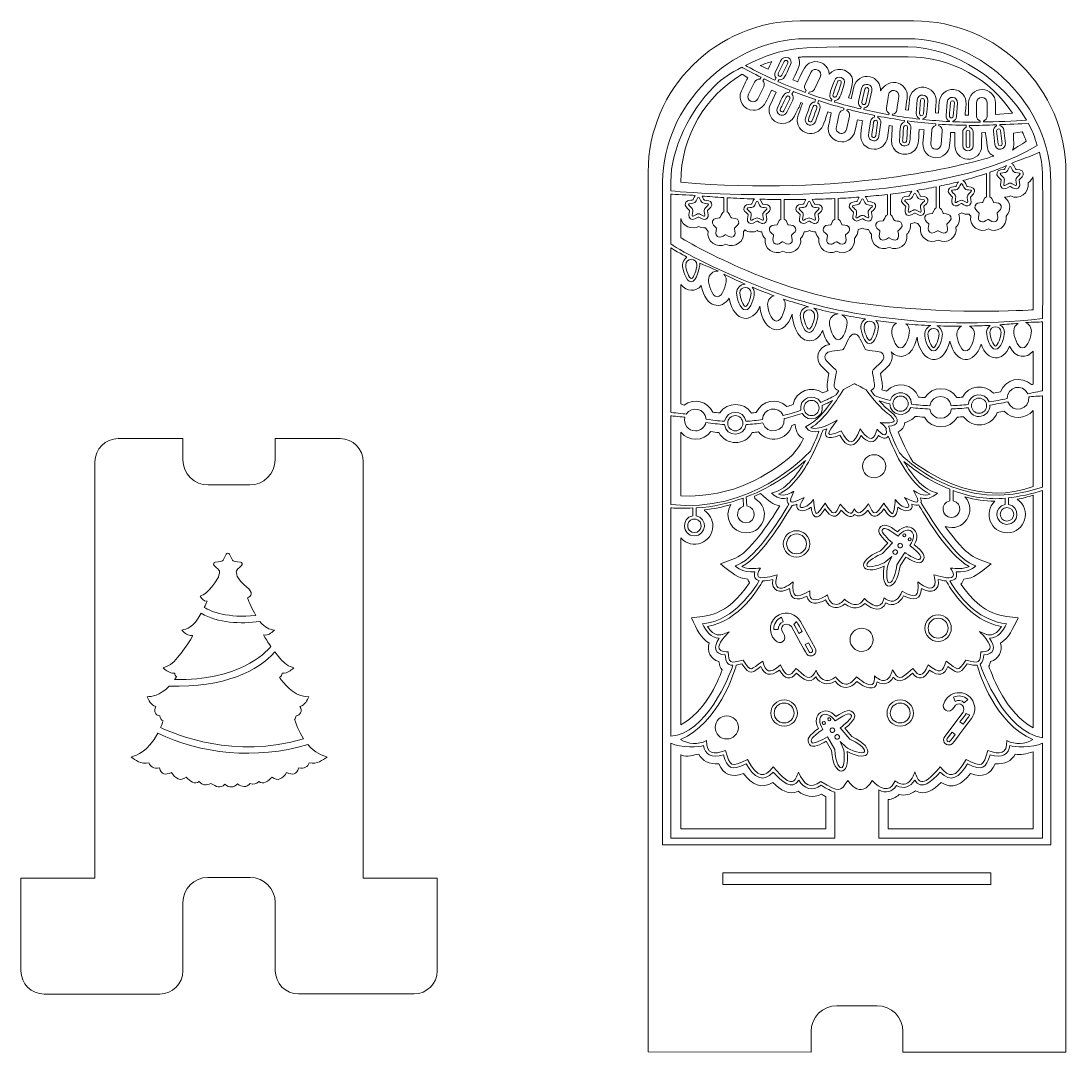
# Model space of a CAD drawing. Header units: inches. Extents: x 133 to 774, y 116 to 748.
import ezdxf

# ---------------------------------------------------------------- set-up
doc = ezdxf.new("R2010")
doc.units = ezdxf.units.IN
doc.header["$MEASUREMENT"] = 0
doc.layers.add('_U+0421_U+043B_U+043E_U+0439 1', color=7, linetype='Continuous')

# ---------------------------------------------------------------- blocks, each defined once
blk = doc.blocks.new('block 2')
at = {"layer": '_U+0421_U+043B_U+043E_U+0439 1', "color": 1, "lineweight": 9, "true_color": 0xff0000}
blk.add_lwpolyline([(727.96, 218.7), (563.56, 218.7), (563.56, 225.8), (727.86, 225.8), (727.86, 218.7), (727.96, 218.7)], dxfattribs=at)
for points, knots in [([(680.66, 747.66), (680.66, 747.66), (610.86, 747.66), (610.86, 747.66), (559.61, 747.66), (517.75, 706.31), (517.75, 655.06), (517.75, 655.06), (517.75, 116.13), (517.75, 116.13), (517.75, 116.13), (617.58, 116.01), (617.58, 116.01), (617.58, 116.01), (617.58, 128.55), (617.58, 128.55), (617.58, 137.29), (624.7, 144.41), (633.45, 144.41), (633.45, 144.41), (658.07, 144.41), (658.07, 144.41), (666.82, 144.41), (673.93, 137.29), (673.93, 128.55), (673.93, 128.55), (673.93, 116.01), (673.93, 116.01), (673.93, 116.01), (773.82, 116.01), (773.82, 116.01), (773.82, 116.01), (773.82, 654.73), (773.82, 654.73), (773.93, 706.06), (731.99, 747.66), (680.66, 747.66)], [0, 0, 0, 0, 1, 1, 1, 2, 2, 2, 3, 3, 3, 4, 4, 4, 5, 5, 5, 6, 6, 6, 7, 7, 7, 8, 8, 8, 9, 9, 9, 10, 10, 10, 11, 11, 11, 12, 12, 12, 12]), ([(609.86, 725.45), (613.36, 725.66), (608.56, 725.6), (677.08, 725.6), (704.07, 725.6), (727.49, 711.76), (741.14, 691.09), (741.14, 691.09), (730.66, 690.33), (730.66, 690.33), (730.66, 691.44), (730.64, 693.46), (730.64, 697.45), (730.64, 701.98), (726.95, 705.67), (722.43, 705.67), (717.9, 705.67), (714.21, 701.98), (714.21, 697.45), (714.21, 693.43), (714.2, 691.25), (714.21, 689.96), (714.21, 689.96), (712.06, 689.96), (712.06, 689.96), (712.16, 691.25), (712.31, 693.32), (712.58, 696.81), (712.93, 701.34), (709.55, 705.28), (705.03, 705.63), (700.51, 705.99), (696.56, 702.59), (696.21, 698.07), (695.85, 693.49), (695.78, 692.3), (695.71, 691.17), (695.71, 691.17), (693.79, 691.33), (693.79, 691.33), (693.9, 692.52), (693.92, 693.59), (694.28, 698.22), (694.63, 702.73), (691.24, 706.69), (686.72, 707.04), (682.21, 707.4), (678.25, 704), (677.91, 699.49), (677.61, 695.71), (677.44, 694.14), (677.34, 692.94), (677.34, 692.94), (675.43, 693.24), (675.43, 693.24), (676.55, 701.51), (677.49, 703.27), (674.91, 706.67), (672.15, 710.29), (667, 710.97), (663.4, 708.23), (662.15, 707.28), (660.84, 706.17), (660.09, 704.81), (660.41, 708.81), (657.76, 712.55), (653.74, 713.47), (649.32, 714.48), (644.91, 711.7), (643.9, 707.29), (642.86, 702.73), (642.47, 700.97), (642.31, 700.06), (642.31, 700.06), (640.53, 700.55), (640.53, 700.55), (641.6, 703.27), (644.03, 710.23), (642.54, 713.34), (639.92, 718.78), (632.54, 719.62), (628.76, 714.96), (628.46, 720.44), (623.02, 724.06), (617.88, 722.28), (613.82, 720.88), (613.18, 718.12), (609.58, 710.7), (609.53, 710.6), (609.48, 710.49), (609.44, 710.39), (609.44, 710.39), (606.39, 711.63), (606.39, 711.63), (609.96, 718.7), (611.67, 721.37), (609.86, 725.45)], [0, 0, 0, 0, 1, 1, 1, 2, 2, 2, 3, 3, 3, 4, 4, 4, 5, 5, 5, 6, 6, 6, 7, 7, 7, 8, 8, 8, 9, 9, 9, 10, 10, 10, 11, 11, 11, 12, 12, 12, 13, 13, 13, 14, 14, 14, 15, 15, 15, 16, 16, 16, 17, 17, 17, 18, 18, 18, 19, 19, 19, 20, 20, 20, 21, 21, 21, 22, 22, 22, 23, 23, 23, 24, 24, 24, 25, 25, 25, 26, 26, 26, 27, 27, 27, 28, 28, 28, 29, 29, 29, 30, 30, 30, 31, 31, 31, 32, 32, 32, 32]), ([(593.51, 722.7), (592.4, 720.43), (591.71, 719.09), (591.27, 718.07), (591.27, 718.07), (586.4, 720.31), (586.4, 720.31), (588.73, 721.22), (591.1, 722.02), (593.51, 722.7)], [0, 0, 0, 0, 1, 1, 1, 2, 2, 2, 3, 3, 3, 3]), ([(537.79, 648.9), (537.79, 677.35), (553.14, 701.96), (575.44, 714.96), (575.44, 714.96), (578.87, 712.81), (578.87, 712.81), (578.13, 711.55), (577.16, 709.4), (574.91, 704.78), (572.27, 699.33), (576.26, 692.97), (582.29, 692.97), (585.29, 692.97), (588.24, 694.62), (589.69, 697.6), (591.77, 701.88), (592.84, 703.97), (593.41, 705.3), (593.41, 705.3), (596.29, 703.94), (596.29, 703.94), (592.65, 696.44), (590.92, 694.28), (592.32, 690.25), (594.7, 683.38), (604.27, 682.78), (607.47, 689.35), (610.09, 694.75), (610.91, 696.05), (611.34, 697.62), (611.34, 697.62), (612.38, 697.33), (612.38, 697.33), (612.26, 697.08), (612.38, 697.33), (612.38, 697.33), (609.38, 688.78), (607.9, 686.76), (610.56, 682.24), (612.54, 678.85), (617.4, 677.72), (620.96, 679.43), (624.83, 681.29), (625.15, 684.11), (627.88, 691.89), (627.88, 691.89), (629.98, 691.36), (629.98, 691.36), (629.6, 690.26), (629.74, 689.53), (628.38, 683.57), (627.22, 678.46), (631.1, 673.53), (636.41, 673.53), (640.06, 673.53), (643.51, 676.03), (644.4, 679.92), (645.72, 685.74), (645.92, 686.09), (646.08, 687.15), (646.08, 687.15), (649.25, 686.4), (649.25, 686.4), (648.82, 685.18), (649.02, 685.2), (648.08, 678.35), (647.42, 673.44), (651.24, 669.02), (656.23, 669.02), (660.27, 669.02), (663.8, 672.02), (664.36, 676.13), (664.36, 676.13), (665.39, 683.67), (665.39, 683.67), (665.39, 683.67), (667.52, 683.27), (667.52, 683.27), (667.17, 682.13), (667.49, 682.1), (666.92, 674.7), (666.34, 667.19), (675.36, 662.88), (680.92, 668.26), (683.6, 670.86), (683.34, 673.7), (683.89, 681.06), (683.89, 681.06), (686.91, 680.87), (686.91, 680.87), (686.77, 680.24), (686.65, 678.86), (686.18, 672.69), (685.78, 667.59), (690.12, 663.87), (693.73, 663.87), (698.23, 663.52), (702.2, 666.9), (702.55, 671.43), (702.98, 676.95), (703.1, 678.65), (703.11, 679.36), (703.11, 679.36), (705.75, 679.33), (705.75, 679.33), (705.75, 679.33), (705.75, 671.38), (705.75, 671.38), (705.75, 667.01), (709.04, 663.19), (713.4, 662.89), (718.18, 662.57), (722.17, 666.37), (722.17, 671.09), (722.17, 677.49), (722.25, 678.23), (722.18, 679.11), (722.18, 679.11), (724.58, 679.25), (724.58, 679.25), (724.6, 678.29), (724.79, 677.53), (725.51, 671.15), (725.87, 668), (726.92, 665.96), (729.69, 664.9), (712.36, 659.09), (634.97, 639.99), (537.79, 648.9)], [0, 0, 0, 0, 1, 1, 1, 2, 2, 2, 3, 3, 3, 4, 4, 4, 5, 5, 5, 6, 6, 6, 7, 7, 7, 8, 8, 8, 9, 9, 9, 10, 10, 10, 11, 11, 11, 12, 12, 12, 13, 13, 13, 14, 14, 14, 15, 15, 15, 16, 16, 16, 17, 17, 17, 18, 18, 18, 19, 19, 19, 20, 20, 20, 21, 21, 21, 22, 22, 22, 23, 23, 23, 24, 24, 24, 25, 25, 25, 26, 26, 26, 27, 27, 27, 28, 28, 28, 29, 29, 29, 30, 30, 30, 31, 31, 31, 32, 32, 32, 33, 33, 33, 34, 34, 34, 35, 35, 35, 36, 36, 36, 37, 37, 37, 38, 38, 38, 39, 39, 39, 40, 40, 40, 41, 41, 41, 42, 42, 42, 43, 43, 43, 43]), ([(749.56, 673.94), (746.8, 672.28), (741.44, 668.84), (741.03, 668.45), (741.71, 669.81), (742.06, 671.38), (741.83, 673), (741.42, 675.96), (741.7, 677.95), (741.65, 678.88), (741.65, 678.88), (747.08, 679.75), (747.08, 679.75), (748.57, 676.71), (748.02, 677.82), (749.56, 673.94)], [0, 0, 0, 0, 1, 1, 1, 2, 2, 2, 3, 3, 3, 4, 4, 4, 5, 5, 5, 5]), ([(753.73, 570.71), (751.23, 570.43), (699.73, 567.23), (645.59, 575), (589.85, 583), (537.79, 614.84), (537.79, 614.84), (537.79, 614.84), (537.79, 626.56), (537.79, 626.56), (538.7, 622.19), (544.38, 619.32), (548.78, 621.75), (549.99, 621.09), (551.39, 620.78), (552.97, 620.93), (553.4, 620.02), (553.89, 619.37), (554.51, 618.75), (553.37, 612.64), (560, 607.94), (565.36, 610.87), (570.76, 607.96), (577.29, 612.61), (576.21, 618.75), (576.38, 618.9), (576.69, 619.24), (577, 619.66), (579.41, 618.03), (582.43, 618), (584.67, 619.24), (585.41, 618.83), (586.37, 618.52), (587.36, 618.41), (587.66, 616.83), (588.44, 615.45), (589.49, 614.44), (588.34, 608.34), (594.98, 603.64), (600.34, 606.56), (605.61, 603.61), (612.33, 608.31), (611.18, 614.44), (612.24, 615.46), (613.01, 616.83), (613.3, 618.38), (614.51, 618.42), (615.68, 618.76), (616.55, 619.24), (617.6, 618.67), (618.87, 618.33), (620.34, 618.39), (620.64, 616.81), (621.37, 615.53), (622.46, 614.44), (621.32, 608.34), (627.95, 603.64), (633.31, 606.56), (638.58, 603.61), (645.3, 608.31), (644.15, 614.44), (645.57, 615.8), (646.46, 617.77), (646.42, 619.92), (647.44, 620.01), (648.41, 620.3), (649.24, 620.75), (650.24, 620.2), (651.48, 619.87), (652.83, 619.88), (653.22, 618.73), (653.87, 617.73), (654.68, 616.96), (653.64, 610.72), (660.13, 606.22), (665.53, 609.07), (670.84, 606.26), (677.38, 610.6), (676.37, 616.96), (677.91, 618.35), (678.93, 620.81), (678.55, 623.38), (679.59, 623.48), (680.59, 623.8), (681.31, 624.2), (681.79, 623.94), (682.44, 623.69), (683.12, 623.53), (683.54, 622.62), (684.09, 621.86), (684.69, 621.28), (683.55, 615.18), (690.21, 610.46), (695.54, 613.4), (700.89, 610.48), (707.53, 615.16), (706.39, 621.28), (708.43, 623.24), (709.3, 626.34), (708.12, 629.36), (708.82, 629.52), (709.47, 629.77), (709.96, 630.04), (711.13, 629.38), (712.81, 629.02), (714.49, 629.26), (714.77, 628.86), (715.08, 628.46), (715.44, 628.12), (714.38, 621.8), (721.04, 617.38), (726.28, 620.24), (731.45, 617.34), (738.18, 621.78), (737.13, 628.12), (740.57, 631.42), (740, 637.06), (736.08, 639.68), (737.42, 639.64), (738.71, 639.95), (739.81, 640.54), (745.14, 637.63), (751.74, 642.24), (750.65, 648.42), (752.24, 649.58), (753.19, 650.87), (753.64, 652.15), (753.91, 642.78), (753.73, 623.13), (753.73, 570.71)], [0, 0, 0, 0, 1, 1, 1, 2, 2, 2, 3, 3, 3, 4, 4, 4, 5, 5, 5, 6, 6, 6, 7, 7, 7, 8, 8, 8, 9, 9, 9, 10, 10, 10, 11, 11, 11, 12, 12, 12, 13, 13, 13, 14, 14, 14, 15, 15, 15, 16, 16, 16, 17, 17, 17, 18, 18, 18, 19, 19, 19, 20, 20, 20, 21, 21, 21, 22, 22, 22, 23, 23, 23, 24, 24, 24, 25, 25, 25, 26, 26, 26, 27, 27, 27, 28, 28, 28, 29, 29, 29, 30, 30, 30, 31, 31, 31, 32, 32, 32, 33, 33, 33, 34, 34, 34, 35, 35, 35, 36, 36, 36, 37, 37, 37, 38, 38, 38, 39, 39, 39, 40, 40, 40, 41, 41, 41, 42, 42, 42, 43, 43, 43, 43]), ([(537.79, 586.27), (541.32, 581.56), (546.88, 581.67), (550.31, 585.52), (553.07, 571.49), (562.88, 570.63), (567.47, 577.86), (570.35, 562.33), (581.91, 562.12), (586.2, 572.84), (587.95, 556.15), (601.55, 553.33), (605.93, 568.06), (605.93, 565.65), (608.05, 551.68), (616.55, 551.68), (620.61, 551.68), (623.17, 554.64), (624.74, 557.99), (625.44, 555.13), (626.76, 551.68), (629.06, 549.47), (621.28, 548.34), (619.81, 540.16), (624.12, 535.95), (624.12, 535.95), (628.52, 531.66), (628.52, 531.66), (627.44, 525.32), (626.89, 523.89), (627.95, 521.3), (626.92, 520.8), (625.9, 520.28), (624.88, 519.8), (617.99, 524.82), (608.22, 520.97), (606.58, 512.63), (605.29, 512.22), (604, 511.84), (602.71, 511.48), (596.85, 517.08), (587.29, 515.15), (584.01, 507.78), (583.02, 507.66), (582.04, 507.57), (581.05, 507.48), (576.42, 514.43), (566.27, 514.43), (561.63, 507.51), (560.21, 507.64), (558.8, 507.81), (557.4, 508), (554.25, 514.69), (545.77, 516.86), (539.81, 512.34), (538.97, 512.66), (538.3, 512.94), (537.79, 513.16), (537.79, 513.16), (537.79, 586.27), (537.79, 586.27), (537.79, 586.27), (537.79, 586.27), (537.79, 586.27)], [0, 0, 0, 0, 1, 1, 1, 2, 2, 2, 3, 3, 3, 4, 4, 4, 5, 5, 5, 6, 6, 6, 7, 7, 7, 8, 8, 8, 9, 9, 9, 10, 10, 10, 11, 11, 11, 12, 12, 12, 13, 13, 13, 14, 14, 14, 15, 15, 15, 16, 16, 16, 17, 17, 17, 18, 18, 18, 19, 19, 19, 20, 20, 20, 21, 21, 21, 21]), ([(753.73, 525.17), (753.46, 525.09), (753.11, 524.98), (752.66, 524.85), (746.54, 530.62), (736.59, 528.23), (733.71, 520.37), (732.27, 520.09), (730.84, 519.83), (729.4, 519.59), (723.93, 525.65), (714.19, 524.4), (710.41, 517.2), (709.27, 517.12), (708.13, 517.03), (707, 516.97), (702.39, 524.19), (691.91, 524.17), (687.32, 516.93), (686.04, 517.01), (684.77, 517.11), (683.51, 517.23), (680.37, 525.36), (669.76, 527.34), (663.93, 520.78), (662.91, 521.07), (661.91, 521.38), (660.92, 521.69), (661.76, 524.12), (661.27, 525.4), (660.2, 531.66), (660.2, 531.66), (664.6, 535.95), (664.6, 535.95), (666.88, 538.17), (668.08, 541.96), (666.69, 545.01), (671.15, 540), (679.81, 540.76), (682.58, 553.9), (684.95, 536.86), (698.99, 535.42), (702.68, 551.56), (706.04, 536.85), (717.91, 536.77), (721.84, 549.63), (725.71, 538.64), (735.29, 538.79), (739.32, 548.34), (743.02, 540.62), (749.93, 540.72), (753.73, 545.41), (753.73, 545.41), (753.73, 525.17), (753.73, 525.17)], [0, 0, 0, 0, 1, 1, 1, 2, 2, 2, 3, 3, 3, 4, 4, 4, 5, 5, 5, 6, 6, 6, 7, 7, 7, 8, 8, 8, 9, 9, 9, 10, 10, 10, 11, 11, 11, 12, 12, 12, 13, 13, 13, 14, 14, 14, 15, 15, 15, 16, 16, 16, 17, 17, 17, 18, 18, 18, 18]), ([(753.73, 462.56), (723.04, 450.77), (694.32, 467), (680.05, 477.6), (676.27, 483.71), (673.1, 490.61), (671.03, 495.98), (673.25, 497.12), (674.78, 499.07), (675.14, 501.65), (677.62, 502.2), (679.79, 503.53), (681.41, 505.38), (683.26, 505.19), (685.15, 505.04), (687.05, 504.93), (691.56, 497.07), (702.84, 497.1), (707.32, 504.97), (708.58, 505.04), (709.83, 505.13), (711.11, 505.22), (716.48, 497.38), (728.43, 498.89), (731.69, 507.81), (733.13, 508.05), (734.56, 508.32), (736, 508.59), (740.84, 503.21), (749.23, 503.48), (753.73, 509.07), (753.73, 509.07), (753.73, 462.56), (753.73, 462.56)], [0, 0, 0, 0, 1, 1, 1, 2, 2, 2, 3, 3, 3, 4, 4, 4, 5, 5, 5, 6, 6, 6, 7, 7, 7, 8, 8, 8, 9, 9, 9, 10, 10, 10, 11, 11, 11, 11]), ([(537.79, 495.73), (542.56, 489.83), (551.56, 489.95), (556.16, 496.06), (557.78, 495.84), (559.42, 495.65), (561.06, 495.51), (565.48, 487.34), (577.16, 487.33), (581.59, 495.48), (582.89, 495.59), (584.19, 495.72), (585.49, 495.87), (591.4, 488.34), (603.31, 490.73), (605.89, 499.91), (606.54, 500.09), (607.2, 500.3), (607.85, 500.49), (608.7, 495.5), (609.43, 493.11), (613.05, 491.91), (611.2, 487.6), (605.66, 481.19), (605.66, 481.19), (592.36, 470.22), (570.29, 455.24), (537.79, 456.68), (537.79, 456.68), (537.79, 495.73), (537.79, 495.73)], [0, 0, 0, 0, 1, 1, 1, 2, 2, 2, 3, 3, 3, 4, 4, 4, 5, 5, 5, 6, 6, 6, 7, 7, 7, 8, 8, 8, 9, 9, 9, 10, 10, 10, 10]), ([(343.08, 222.58), (343.08, 222.58), (343.08, 477.58), (343.08, 477.58), (343.08, 485.38), (336.78, 491.78), (328.88, 491.78), (311.86, 491.78), (306.21, 491.78), (289.03, 491.78), (289.03, 491.78), (289.03, 478.88), (289.03, 478.88), (289.03, 470.32), (282.09, 463.38), (273.53, 463.38), (273.53, 463.38), (248.07, 463.38), (248.07, 463.38), (239.51, 463.38), (232.57, 470.32), (232.57, 478.88), (232.57, 478.88), (232.57, 491.78), (232.57, 491.78), (232.57, 491.78), (192.87, 491.78), (192.87, 491.78), (185.07, 491.78), (178.67, 485.48), (178.67, 477.58), (178.67, 477.58), (178.67, 222.48), (178.67, 222.48), (178.67, 222.48), (133.27, 222.48), (133.27, 222.48), (133.27, 222.48), (133.27, 165.78), (133.27, 165.78), (133.27, 157.98), (139.57, 151.58), (147.47, 151.58), (147.47, 151.58), (218.38, 151.58), (218.38, 151.58), (226.18, 151.58), (232.57, 157.88), (232.57, 165.78), (232.57, 165.78), (232.57, 207.7), (232.57, 207.7), (232.57, 216.14), (239.42, 222.98), (247.86, 222.98), (247.86, 222.98), (273.89, 222.98), (273.89, 222.98), (282.33, 222.98), (289.17, 216.14), (289.17, 207.7), (289.17, 207.7), (289.17, 165.88), (289.17, 165.88), (289.17, 158.08), (295.47, 151.68), (303.37, 151.68), (303.37, 151.68), (374.27, 151.68), (374.27, 151.68), (382.07, 151.68), (388.47, 157.98), (388.47, 165.88), (388.47, 165.88), (388.47, 222.58), (388.47, 222.58), (388.47, 222.58), (343.08, 222.58), (343.08, 222.58)], [0, 0, 0, 0, 1, 1, 1, 2, 2, 2, 3, 3, 3, 4, 4, 4, 5, 5, 5, 6, 6, 6, 7, 7, 7, 8, 8, 8, 9, 9, 9, 10, 10, 10, 11, 11, 11, 12, 12, 12, 13, 13, 13, 14, 14, 14, 15, 15, 15, 16, 16, 16, 17, 17, 17, 18, 18, 18, 19, 19, 19, 20, 20, 20, 21, 21, 21, 22, 22, 22, 23, 23, 23, 24, 24, 24, 25, 25, 25, 26, 26, 26, 26]), ([(537.79, 431.01), (544.5, 423.18), (557.42, 427.91), (557.42, 438.26), (557.42, 442.21), (555.35, 445.67), (552.26, 447.66), (552.26, 447.66), (552.26, 448.17), (552.26, 448.17), (557.95, 448.79), (563.37, 449.89), (568.51, 451.34), (563.68, 443.95), (569.02, 434.1), (577.86, 434.1), (589.39, 434.1), (593.32, 449.6), (583.13, 455.09), (583.13, 455.09), (583.03, 456.59), (583.03, 456.59), (584.26, 457.14), (585.47, 457.7), (586.65, 458.27), (592.06, 453.52), (593.87, 451.32), (598.43, 450.61), (591.61, 439.35), (579.28, 421.67), (571.23, 418.59), (571.23, 418.59), (562.03, 415.06), (562.03, 415.06), (570.24, 408.67), (572, 406.47), (578.87, 405.63), (579.11, 404.87), (579.46, 404.16), (579.91, 403.52), (565.51, 382.15), (552.69, 382.97), (544.23, 382.07), (547.83, 374.7), (549.67, 369.65), (555.07, 366.58), (553.61, 361.34), (556.02, 356.84), (561.09, 355.22), (561.67, 353.02), (561.67, 351.34), (563.14, 350.14), (560.1, 341.83), (552.76, 324.81), (537.79, 316.55), (537.79, 316.55), (537.79, 431.01), (537.79, 431.01), (537.79, 431.01), (537.79, 431.01), (537.79, 431.01)], [0, 0, 0, 0, 1, 1, 1, 2, 2, 2, 3, 3, 3, 4, 4, 4, 5, 5, 5, 6, 6, 6, 7, 7, 7, 8, 8, 8, 9, 9, 9, 10, 10, 10, 11, 11, 11, 12, 12, 12, 13, 13, 13, 14, 14, 14, 15, 15, 15, 16, 16, 16, 17, 17, 17, 18, 18, 18, 19, 19, 19, 20, 20, 20, 20]), ([(753.73, 314.54), (737.31, 323.6), (728.86, 345.6), (726.57, 352.48), (727.02, 353.28), (727.39, 354.19), (727.65, 355.22), (732.7, 356.83), (735.14, 361.31), (733.68, 366.58), (739.11, 369.67), (740.96, 374.79), (744.51, 382.07), (735.78, 383), (723.71, 382.2), (709.43, 402.66), (710.23, 403.52), (710.81, 404.53), (711.16, 405.63), (718.06, 406.47), (719.83, 408.7), (728.01, 415.06), (717.98, 418.9), (713.85, 418.38), (699.83, 438.05), (710.9, 433.82), (719.91, 447.51), (711.95, 456.06), (718.13, 454.41), (724.26, 453.54), (730.29, 453.45), (722.82, 446.54), (727.76, 434.1), (737.85, 434.1), (748.89, 434.1), (753.23, 448.53), (743.93, 454.6), (747.25, 455.23), (750.52, 456.1), (753.73, 457.23), (753.73, 457.23), (753.73, 314.54), (753.73, 314.54), (753.73, 314.54), (753.73, 314.54), (753.73, 314.54)], [0, 0, 0, 0, 1, 1, 1, 2, 2, 2, 3, 3, 3, 4, 4, 4, 5, 5, 5, 6, 6, 6, 7, 7, 7, 8, 8, 8, 9, 9, 9, 10, 10, 10, 11, 11, 11, 12, 12, 12, 13, 13, 13, 14, 14, 14, 15, 15, 15, 15]), ([(254.4, 406.84), (255.23, 411.65), (255.81, 410.1), (251.74, 414.07), (251.03, 414.76), (251.42, 415.97), (252.4, 416.11), (257.97, 416.92), (256.54, 415.81), (259.08, 420.96), (259.52, 421.85), (260.79, 421.85), (261.22, 420.96), (263.77, 415.81), (262.34, 416.92), (267.91, 416.11), (268.89, 415.97), (269.28, 414.76), (268.57, 414.07), (264.55, 410.15), (265.1, 411.58), (265.83, 407.29), (267.86, 404.48), (270.01, 402.14), (271.77, 400.83), (275.8, 397.81), (274.73, 395.05), (272.16, 394.23), (273.05, 391.71), (274.85, 387.42), (277.22, 383.53), (260.2, 381.5), (249.79, 386), (245.69, 388.35), (246.36, 389.74), (246.94, 391.07), (247.41, 392.24), (244.91, 392.31), (244.35, 393.62), (243.2, 395.29), (245.15, 396.19), (248.27, 396.93), (254.4, 406.84)], [0, 0, 0, 0, 1, 1, 1, 2, 2, 2, 3, 3, 3, 4, 4, 4, 5, 5, 5, 6, 6, 6, 7, 7, 7, 8, 8, 8, 9, 9, 9, 10, 10, 10, 11, 11, 11, 12, 12, 12, 13, 13, 13, 14, 14, 14, 14]), ([(222.99, 352.31), (228.09, 354.26), (235.56, 365.71), (238.49, 370.76), (238.41, 370.91), (238.34, 371.07), (238.29, 371.24), (235.33, 370.93), (234.1, 372.47), (231.86, 374.44), (235.15, 375.37), (238.56, 375.5), (243.83, 384.78), (254.18, 378.82), (267.8, 378.08), (279.78, 379.84), (283.29, 375.45), (285.3, 375.33), (288.63, 374.39), (286.1, 372.37), (285.29, 371.24), (281.95, 371.5), (283.03, 369.66), (284.63, 367.11), (286.47, 364.45), (282.95, 360.2), (266.65, 343.61), (227.46, 344.16), (227.92, 344.81), (228.32, 345.41), (228.64, 345.9), (227.99, 346.41), (227.59, 347.14), (227.55, 348.06), (223.89, 348.24), (222.81, 349.44), (220.41, 351.32), (220.41, 351.32), (222.99, 352.31), (222.99, 352.31)], [0, 0, 0, 0, 1, 1, 1, 2, 2, 2, 3, 3, 3, 4, 4, 4, 5, 5, 5, 6, 6, 6, 7, 7, 7, 8, 8, 8, 9, 9, 9, 10, 10, 10, 11, 11, 11, 12, 12, 12, 13, 13, 13, 13]), ([(224.22, 340.24), (257.85, 339.01), (279.02, 349.79), (288.89, 361.1), (295.27, 352.67), (297.51, 352.49), (300.58, 351.32), (298.24, 349.5), (297.15, 348.24), (293.43, 348.06), (293.39, 346.94), (292.8, 346.08), (291.88, 345.61), (294.17, 342.08), (299.83, 334.69), (307.49, 333.87), (307.49, 333.87), (309.74, 333.63), (309.74, 333.63), (308.6, 331.39), (307.62, 328.78), (304.33, 327.71), (305.9, 324.72), (304.71, 322.5), (301.9, 321.97), (301.77, 321.14), (301.53, 320.33), (301.02, 319.71), (301.64, 317.73), (303.4, 312.72), (306.59, 307.87), (264.05, 295.4), (228.21, 310.37), (218.91, 314.87), (219.6, 316.45), (220.11, 317.85), (220.45, 318.85), (219.15, 319.4), (218.63, 320.59), (218.42, 321.97), (215.58, 322.5), (214.43, 324.74), (215.99, 327.72), (212.63, 328.8), (211.7, 331.41), (210.62, 333.64), (213.47, 333.94), (218.16, 333.92), (224.22, 340.24)], [0, 0, 0, 0, 1, 1, 1, 2, 2, 2, 3, 3, 3, 4, 4, 4, 5, 5, 5, 6, 6, 6, 7, 7, 7, 8, 8, 8, 9, 9, 9, 10, 10, 10, 11, 11, 11, 12, 12, 12, 13, 13, 13, 14, 14, 14, 15, 15, 15, 16, 16, 16, 16]), ([(309.98, 293.1), (309.18, 290.81), (307.03, 289.41), (303.62, 290.16), (302.19, 285.98), (300.12, 285.54), (296.17, 287.27), (293.73, 283.44), (290.64, 281.55), (287.25, 284.5), (284.91, 281.97), (281.73, 279.46), (279.18, 281.8), (277.69, 280.23), (275.75, 279.73), (273.73, 280.45), (271.7, 277.96), (268.72, 278.34), (266.07, 280.23), (263.83, 277.95), (260.9, 277.72), (258.24, 280.05), (255.68, 277.16), (253.02, 278.62), (249.69, 280.6), (247.1, 279.07), (244.49, 279.53), (242.53, 281.77), (239.98, 279.48), (236.82, 281.99), (234.49, 284.51), (231.1, 281.55), (228.01, 283.45), (225.58, 287.27), (221.63, 285.54), (219.56, 285.98), (218.13, 290.16), (214.73, 289.41), (212.57, 290.8), (211.77, 293.1), (206.81, 292.2), (203.53, 294.88), (200.81, 296.69), (204.56, 298.12), (211.08, 299.83), (217.18, 311.27), (243.07, 298.79), (277.42, 294.75), (309.14, 304.45), (313.71, 299.06), (317.51, 298), (320.94, 296.69), (318.21, 294.88), (314.95, 292.2), (309.98, 293.1)], [0, 0, 0, 0, 1, 1, 1, 2, 2, 2, 3, 3, 3, 4, 4, 4, 5, 5, 5, 6, 6, 6, 7, 7, 7, 8, 8, 8, 9, 9, 9, 10, 10, 10, 11, 11, 11, 12, 12, 12, 13, 13, 13, 14, 14, 14, 15, 15, 15, 16, 16, 16, 17, 17, 17, 18, 18, 18, 18]), ([(537.79, 298.01), (541.96, 296.37), (545.76, 298.12), (548.78, 298.41), (550.93, 294.48), (555.19, 291.97), (561.05, 292.62), (563.9, 285.76), (568.94, 283.95), (576.21, 286.71), (581.14, 279.82), (587.58, 276.84), (594.22, 281.1), (598.67, 276.68), (604.2, 273.02), (609.8, 275.88), (613.83, 272.35), (618.96, 271.59), (623.97, 273.98), (624.98, 273.39), (625.87, 272.9), (626.69, 272.48), (626.69, 272.48), (626.69, 252.85), (626.69, 252.85), (626.69, 252.85), (537.79, 252.85), (537.79, 252.85), (537.79, 252.85), (537.79, 298.01), (537.79, 298.01), (537.79, 298.01), (537.79, 298.01), (537.79, 298.01)], [0, 0, 0, 0, 1, 1, 1, 2, 2, 2, 3, 3, 3, 4, 4, 4, 5, 5, 5, 6, 6, 6, 7, 7, 7, 8, 8, 8, 9, 9, 9, 10, 10, 10, 11, 11, 11, 11]), ([(753.73, 252.85), (753.73, 252.85), (664.83, 252.85), (664.83, 252.85), (664.83, 252.85), (664.83, 270.68), (664.83, 270.68), (667.25, 270.88), (669.61, 271.9), (671.54, 273.72), (675.11, 272.94), (678.61, 273.72), (681.53, 275.98), (687.16, 272.94), (692.79, 276.61), (697.3, 281.1), (703.94, 276.83), (710.37, 279.79), (715.31, 286.71), (722.57, 283.95), (727.61, 285.75), (730.47, 292.62), (736.31, 291.97), (740.58, 294.45), (742.74, 298.41), (745.76, 298.12), (749.56, 298.37), (753.73, 300.01), (753.73, 300.01), (753.73, 252.85), (753.73, 252.85)], [0, 0, 0, 0, 1, 1, 1, 2, 2, 2, 3, 3, 3, 4, 4, 4, 5, 5, 5, 6, 6, 6, 7, 7, 7, 8, 8, 8, 9, 9, 9, 10, 10, 10, 10])]:
    blk.add_open_spline(points, degree=3, knots=knots, dxfattribs=at)
at = {"layer": '_U+0421_U+043B_U+043E_U+0439 1', "color": 7, "lineweight": 9, "true_color": 0xffffff}
for points, knots in [([(676.91, 736.77), (676.91, 736.77), (614.28, 736.77), (614.28, 736.77), (568.04, 736.77), (526.62, 695.35), (526.62, 649.11), (526.62, 626.42), (526.62, 265.46), (526.62, 243.01), (538.28, 243.01), (764.57, 243.01), (764.57, 243.01), (764.57, 243.01), (764.57, 648.93), (764.57, 648.93), (764.67, 695.24), (723.22, 736.77), (676.91, 736.77)], [0, 0, 0, 0, 1, 1, 1, 2, 2, 2, 3, 3, 3, 4, 4, 4, 5, 5, 5, 6, 6, 6, 6]), ([(599.78, 724.4), (599.28, 723.82), (599.48, 724.06), (595.7, 716.28), (595.1, 715.06), (595.37, 713.64), (596.24, 712.7), (596.24, 712.7), (595.32, 711.44), (595.32, 711.44), (588.53, 714.5), (579.77, 719.01), (577.32, 720.36), (603.37, 732.78), (605.16, 731.77), (676.91, 731.77), (705.73, 731.77), (736.49, 710.01), (749.63, 686.89), (742.7, 686.26), (729.89, 685.88), (723.26, 685.74), (723.26, 685.74), (723.26, 686.34), (723.26, 686.34), (724.54, 686.76), (725.47, 687.96), (725.47, 689.38), (725.47, 689.38), (725.47, 697.62), (725.47, 697.62), (725.47, 701.86), (719.05, 701.87), (719.05, 697.62), (719.05, 697.62), (719.05, 689.38), (719.05, 689.38), (719.05, 687.96), (719.98, 686.76), (721.26, 686.34), (721.26, 686.34), (721.26, 685.7), (721.26, 685.7), (715.52, 685.62), (709.91, 685.7), (704.42, 685.94), (704.42, 685.94), (704.42, 686.3), (704.42, 686.3), (705.7, 686.65), (706.69, 687.75), (706.8, 689.14), (706.8, 689.14), (707.43, 697.36), (707.43, 697.36), (707.76, 701.59), (701.35, 702.1), (701.03, 697.85), (701.03, 697.85), (700.39, 689.64), (700.39, 689.64), (700.29, 688.3), (701.02, 686.96), (702.43, 686.41), (702.43, 686.41), (702.43, 686.03), (702.43, 686.03), (696.85, 686.31), (691.42, 686.74), (686.13, 687.29), (686.13, 687.29), (686.13, 687.71), (686.13, 687.71), (688.91, 688.47), (688.5, 690.6), (689.13, 698.77), (689.46, 703), (683.05, 703.51), (682.72, 699.27), (682.72, 699.27), (682.09, 691.05), (682.09, 691.05), (681.98, 689.61), (682.85, 688.33), (684.13, 687.83), (684.13, 687.83), (684.13, 687.5), (684.13, 687.5), (678.34, 688.15), (672.74, 688.94), (667.32, 689.86), (667.32, 689.86), (667.53, 690.52), (667.53, 690.52), (668.96, 690.71), (670.08, 691.83), (670.28, 693.26), (671.47, 702.02), (671.8, 702.44), (670.76, 703.81), (669.67, 705.24), (667.65, 705.48), (666.26, 704.42), (664.89, 703.38), (665.1, 702.89), (663.91, 694.13), (663.73, 692.78), (664.42, 691.51), (665.55, 690.89), (665.55, 690.89), (665.33, 690.2), (665.33, 690.2), (660, 691.13), (654.86, 692.18), (649.93, 693.31), (649.93, 693.31), (650.2, 694.41), (650.2, 694.41), (651.55, 694.53), (652.73, 695.49), (653.04, 696.88), (653.04, 696.88), (654.87, 704.92), (654.87, 704.92), (655.82, 709.05), (649.55, 710.49), (648.61, 706.35), (648.61, 706.35), (646.78, 698.31), (646.78, 698.31), (646.46, 696.93), (647.1, 695.56), (648.25, 694.86), (648.25, 694.86), (647.98, 693.76), (647.98, 693.76), (642.37, 695.08), (637.04, 696.5), (632.01, 697.98), (632.01, 697.98), (632.26, 698.96), (632.26, 698.96), (635.15, 698.98), (635.32, 701.26), (638, 708.89), (639.41, 712.9), (633.34, 715.02), (631.93, 711.02), (629.31, 703.53), (627.87, 701.4), (630.35, 699.59), (630.35, 699.59), (630.09, 698.55), (630.09, 698.55), (625.06, 700.06), (620.35, 701.62), (615.98, 703.17), (615.98, 703.17), (616.4, 704.11), (616.4, 704.11), (617.88, 703.93), (619.12, 704.71), (619.68, 705.87), (619.68, 705.87), (623.29, 713.29), (623.29, 713.29), (625.14, 717.11), (619.36, 719.91), (617.51, 716.09), (617.51, 716.09), (613.9, 708.68), (613.9, 708.68), (613.28, 707.4), (613.61, 705.9), (614.59, 704.96), (614.59, 704.96), (614.09, 703.85), (614.09, 703.85), (607.62, 706.2), (601.96, 708.51), (597.19, 710.61), (597.19, 710.61), (598.01, 711.73), (598.01, 711.73), (601.07, 711.16), (601.52, 713.57), (605.08, 720.89), (605.81, 722.4), (605.24, 724.21), (603.81, 725.05), (601.25, 725.78), (599.78, 724.4), (599.78, 724.4)], [0, 0, 0, 0, 1, 1, 1, 2, 2, 2, 3, 3, 3, 4, 4, 4, 5, 5, 5, 6, 6, 6, 7, 7, 7, 8, 8, 8, 9, 9, 9, 10, 10, 10, 11, 11, 11, 12, 12, 12, 13, 13, 13, 14, 14, 14, 15, 15, 15, 16, 16, 16, 17, 17, 17, 18, 18, 18, 19, 19, 19, 20, 20, 20, 21, 21, 21, 22, 22, 22, 23, 23, 23, 24, 24, 24, 25, 25, 25, 26, 26, 26, 27, 27, 27, 28, 28, 28, 29, 29, 29, 30, 30, 30, 31, 31, 31, 32, 32, 32, 33, 33, 33, 34, 34, 34, 35, 35, 35, 36, 36, 36, 37, 37, 37, 38, 38, 38, 39, 39, 39, 40, 40, 40, 41, 41, 41, 42, 42, 42, 43, 43, 43, 44, 44, 44, 45, 45, 45, 46, 46, 46, 47, 47, 47, 48, 48, 48, 49, 49, 49, 50, 50, 50, 51, 51, 51, 52, 52, 52, 53, 53, 53, 54, 54, 54, 55, 55, 55, 56, 56, 56, 57, 57, 57, 58, 58, 58, 59, 59, 59, 60, 60, 60, 61, 61, 61, 62, 62, 62, 63, 63, 63, 64, 64, 64, 64]), ([(603.28, 721.76), (603.28, 721.76), (599.68, 714.35), (599.68, 714.35), (598.98, 712.91), (596.8, 713.97), (597.5, 715.41), (597.5, 715.41), (601.1, 722.82), (601.1, 722.82), (601.8, 724.26), (603.98, 723.21), (603.28, 721.76)], [0, 0, 0, 0, 1, 1, 1, 2, 2, 2, 3, 3, 3, 4, 4, 4, 4]), ([(531.62, 649.11), (531.62, 669.59), (543.59, 692.84), (558.07, 707.32), (563.77, 713.01), (568.21, 715.69), (575.17, 719.28), (576.4, 718.57), (583.07, 715.08), (587.05, 713.1), (587.05, 713.1), (586.27, 711.92), (586.27, 711.92), (584.9, 712.15), (583.48, 711.49), (582.84, 710.17), (582.84, 710.17), (579.24, 702.76), (579.24, 702.76), (577.39, 698.94), (583.18, 696.15), (585.02, 699.95), (585.02, 699.95), (588.62, 707.37), (588.62, 707.37), (589.23, 708.61), (588.95, 710.04), (588.05, 710.98), (588.05, 710.98), (588.86, 712.22), (588.86, 712.22), (593.05, 710.18), (598.43, 707.74), (604.87, 705.15), (604.87, 705.15), (604.01, 703.68), (604.01, 703.68), (601, 704.15), (600.51, 701.68), (597.02, 694.51), (596.25, 692.91), (596.91, 690.99), (598.51, 690.21), (598.51, 690.21), (598.51, 690.21), (598.51, 690.21), (598.96, 689.99), (599.44, 689.89), (599.91, 689.89), (602.51, 689.89), (602.8, 691.7), (606.4, 699.11), (607.01, 700.37), (606.72, 701.82), (605.79, 702.76), (605.79, 702.76), (606.76, 704.4), (606.76, 704.4), (610.88, 702.78), (615.4, 701.11), (620.3, 699.46), (620.3, 699.46), (619.94, 697.98), (619.94, 697.98), (618.51, 697.97), (617.36, 697.07), (616.93, 695.84), (614, 687.51), (613.59, 687.16), (614.34, 685.61), (615.57, 683.03), (619.32, 683.24), (620.26, 685.94), (622.89, 693.42), (624.34, 695.55), (621.85, 697.36), (621.85, 697.36), (622.2, 698.83), (622.2, 698.83), (627, 697.25), (631.94, 695.75), (637.79, 694.18), (637.79, 694.18), (637.66, 693.12), (637.66, 693.12), (636.23, 692.95), (635.21, 691.91), (634.92, 690.66), (632.96, 682.04), (632.59, 681.66), (633.5, 680.2), (635.02, 677.78), (638.72, 678.4), (639.36, 681.19), (639.36, 681.19), (641.19, 689.23), (641.19, 689.23), (641.51, 690.64), (640.83, 692.05), (639.63, 692.73), (639.63, 692.73), (639.74, 693.66), (639.74, 693.66), (644.94, 692.3), (650.52, 690.98), (656.46, 689.78), (656.46, 689.78), (656.46, 688.69), (656.46, 688.69), (655.19, 688.41), (654.17, 687.37), (653.98, 686), (652.79, 677.24), (652.46, 676.83), (653.5, 675.46), (655.26, 673.14), (658.86, 674.19), (659.24, 676.97), (659.24, 676.97), (660.35, 685.14), (660.35, 685.14), (660.54, 686.58), (659.73, 687.93), (658.46, 688.49), (658.46, 688.49), (658.46, 689.38), (658.46, 689.38), (663.66, 688.36), (669.11, 687.43), (674.81, 686.63), (674.81, 686.63), (674.77, 685.56), (674.77, 685.56), (671.91, 684.82), (672.36, 682.5), (671.74, 674.49), (671.52, 671.63), (674.87, 669.95), (677.03, 671.8), (678.34, 672.92), (678.1, 673.39), (678.78, 682.21), (678.88, 683.53), (678.17, 684.86), (676.77, 685.42), (676.77, 685.42), (676.8, 686.36), (676.8, 686.36), (682.32, 685.62), (688.06, 685.01), (694, 684.55), (694, 684.55), (694, 683.53), (694, 683.53), (692.72, 683.19), (691.74, 682.08), (691.63, 680.69), (691.63, 680.69), (690.99, 672.47), (690.99, 672.47), (690.66, 668.17), (697.08, 667.85), (697.4, 671.97), (697.4, 671.97), (698.03, 680.19), (698.03, 680.19), (698.14, 681.63), (697.28, 682.91), (696, 683.41), (696, 683.41), (696, 684.4), (696, 684.4), (701.37, 684.03), (706.91, 683.78), (712.58, 683.7), (712.58, 683.7), (712.7, 682.5), (712.7, 682.5), (711.47, 682.06), (710.58, 680.88), (710.58, 679.49), (710.58, 679.49), (710.58, 671.25), (710.58, 671.25), (710.58, 667.01), (717, 667), (717, 671.25), (717, 671.25), (717, 679.49), (717, 679.49), (717, 680.94), (716.03, 682.16), (714.71, 682.56), (714.71, 682.56), (714.59, 683.68), (714.59, 683.68), (719.91, 683.63), (725.23, 683.72), (731.32, 684.01), (731.32, 684.01), (731.32, 683.37), (731.32, 683.37), (730.05, 682.83), (729.22, 681.51), (729.38, 680.06), (729.38, 680.06), (730.31, 671.88), (730.31, 671.88), (730.51, 670.11), (732.11, 668.85), (733.86, 669.04), (733.86, 669.04), (733.86, 669.04), (733.86, 669.04), (735.62, 669.24), (736.89, 670.84), (736.69, 672.6), (736.69, 672.6), (735.77, 680.79), (735.77, 680.79), (735.61, 682.16), (734.6, 683.24), (733.32, 683.54), (733.32, 683.54), (733.32, 684.12), (733.32, 684.12), (737.07, 684.32), (746.87, 684.6), (750.7, 684.96), (753.51, 679.68), (754.66, 677.08), (756.15, 671.27), (692.92, 633.49), (555.93, 641.08), (531.61, 643.55), (531.61, 643.55), (531.61, 649.11), (531.61, 649.11), (531.61, 649.11), (531.62, 649.11), (531.62, 649.11)], [0, 0, 0, 0, 1, 1, 1, 2, 2, 2, 3, 3, 3, 4, 4, 4, 5, 5, 5, 6, 6, 6, 7, 7, 7, 8, 8, 8, 9, 9, 9, 10, 10, 10, 11, 11, 11, 12, 12, 12, 13, 13, 13, 14, 14, 14, 15, 15, 15, 16, 16, 16, 17, 17, 17, 18, 18, 18, 19, 19, 19, 20, 20, 20, 21, 21, 21, 22, 22, 22, 23, 23, 23, 24, 24, 24, 25, 25, 25, 26, 26, 26, 27, 27, 27, 28, 28, 28, 29, 29, 29, 30, 30, 30, 31, 31, 31, 32, 32, 32, 33, 33, 33, 34, 34, 34, 35, 35, 35, 36, 36, 36, 37, 37, 37, 38, 38, 38, 39, 39, 39, 40, 40, 40, 41, 41, 41, 42, 42, 42, 43, 43, 43, 44, 44, 44, 45, 45, 45, 46, 46, 46, 47, 47, 47, 48, 48, 48, 49, 49, 49, 50, 50, 50, 51, 51, 51, 52, 52, 52, 53, 53, 53, 54, 54, 54, 55, 55, 55, 56, 56, 56, 57, 57, 57, 58, 58, 58, 59, 59, 59, 60, 60, 60, 61, 61, 61, 62, 62, 62, 63, 63, 63, 64, 64, 64, 65, 65, 65, 66, 66, 66, 67, 67, 67, 68, 68, 68, 69, 69, 69, 70, 70, 70, 71, 71, 71, 72, 72, 72, 73, 73, 73, 74, 74, 74, 75, 75, 75, 76, 76, 76, 77, 77, 77, 78, 78, 78, 79, 79, 79, 80, 80, 80, 80]), ([(631.84, 701.03), (631.84, 701.03), (631.84, 701.03), (631.84, 701.03), (631.2, 701.26), (630.87, 701.95), (631.09, 702.58), (633.84, 710.39), (633.71, 710.69), (634.44, 711.05), (635.4, 711.51), (636.47, 710.58), (636.11, 709.55), (633.58, 702.34), (633.43, 700.47), (631.84, 701.03)], [0, 0, 0, 0, 1, 1, 1, 2, 2, 2, 3, 3, 3, 4, 4, 4, 5, 5, 5, 5]), ([(648.73, 697.87), (648.73, 697.87), (650.56, 705.9), (650.56, 705.9), (650.92, 707.46), (653.28, 706.92), (652.92, 705.36), (652.92, 705.36), (651.09, 697.33), (651.09, 697.33), (650.73, 695.74), (648.38, 696.32), (648.73, 697.87)], [0, 0, 0, 0, 1, 1, 1, 2, 2, 2, 3, 3, 3, 4, 4, 4, 4]), ([(604.6, 699.99), (604.6, 699.99), (601, 692.57), (601, 692.57), (600.54, 691.61), (599.12, 691.69), (598.77, 692.71), (598.5, 693.48), (598.81, 693.61), (602.42, 701.05), (603.12, 702.49), (605.3, 701.43), (604.6, 699.99)], [0, 0, 0, 0, 1, 1, 1, 2, 2, 2, 3, 3, 3, 4, 4, 4, 4]), ([(684.08, 690.9), (684.08, 690.9), (684.72, 699.11), (684.72, 699.11), (684.84, 700.72), (687.26, 700.52), (687.14, 698.93), (687.14, 698.93), (686.5, 690.71), (686.5, 690.71), (686.38, 689.1), (683.96, 689.3), (684.08, 690.9)], [0, 0, 0, 0, 1, 1, 1, 2, 2, 2, 3, 3, 3, 4, 4, 4, 4]), ([(702.67, 688.6), (702.15, 689.22), (702.39, 689.46), (703.02, 697.7), (703.15, 699.29), (705.56, 699.12), (705.44, 697.51), (705.44, 697.51), (704.81, 689.3), (704.81, 689.3), (704.72, 688.23), (703.38, 687.78), (702.67, 688.6)], [0, 0, 0, 0, 1, 1, 1, 2, 2, 2, 3, 3, 3, 4, 4, 4, 4]), ([(618.38, 686.6), (618.16, 685.98), (617.47, 685.64), (616.83, 685.86), (616.83, 685.86), (616.83, 685.86), (616.83, 685.86), (615.23, 686.42), (616.29, 687.97), (618.82, 695.18), (619.18, 696.2), (620.59, 696.28), (621.06, 695.31), (621.41, 694.57), (621.12, 694.41), (618.38, 686.6)], [0, 0, 0, 0, 1, 1, 1, 2, 2, 2, 3, 3, 3, 4, 4, 4, 5, 5, 5, 5]), ([(658.37, 685.41), (658.37, 685.41), (657.26, 677.24), (657.26, 677.24), (657.11, 676.17), (655.74, 675.82), (655.09, 676.67), (654.6, 677.32), (654.85, 677.55), (655.97, 685.73), (656.18, 687.34), (658.58, 686.98), (658.37, 685.41)], [0, 0, 0, 0, 1, 1, 1, 2, 2, 2, 3, 3, 3, 4, 4, 4, 4]), ([(676.79, 682.36), (676.15, 674.12), (676.35, 673.85), (675.73, 673.32), (675.23, 672.89), (674.46, 672.94), (674.02, 673.45), (673.5, 674.07), (673.73, 674.3), (674.37, 682.55), (674.49, 684.15), (676.91, 683.96), (676.79, 682.36)], [0, 0, 0, 0, 1, 1, 1, 2, 2, 2, 3, 3, 3, 4, 4, 4, 4]), ([(715.01, 679.5), (715.01, 679.5), (715.01, 671.25), (715.01, 671.25), (715.01, 669.65), (712.58, 669.65), (712.58, 671.25), (712.58, 671.25), (712.58, 679.5), (712.58, 679.5), (712.58, 681.1), (715.01, 681.1), (715.01, 679.5)], [0, 0, 0, 0, 1, 1, 1, 2, 2, 2, 3, 3, 3, 4, 4, 4, 4]), ([(733.78, 680.56), (733.78, 680.56), (734.71, 672.38), (734.71, 672.38), (734.89, 670.79), (732.48, 670.5), (732.3, 672.1), (732.3, 672.1), (731.37, 680.29), (731.37, 680.29), (731.19, 681.88), (733.6, 682.16), (733.78, 680.56)], [0, 0, 0, 0, 1, 1, 1, 2, 2, 2, 3, 3, 3, 4, 4, 4, 4]), ([(759.57, 565.36), (685.58, 556.84), (624.17, 570.22), (590.59, 583.04), (562.38, 593.82), (538.49, 605.98), (531.62, 611.12), (531.62, 611.12), (531.62, 641.54), (531.62, 641.54), (533.85, 641.31), (542.9, 641.02), (546.64, 640.7), (544.28, 637.45), (546.84, 638.21), (542.61, 637.6), (541.68, 637.46), (540.92, 636.82), (540.62, 635.92), (540.04, 634.12), (541.42, 633.22), (542.96, 631.71), (543.07, 631.61), (543.13, 631.45), (543.1, 631.3), (543.1, 631.3), (542.69, 628.93), (542.69, 628.93), (542.35, 626.92), (544.47, 625.38), (546.27, 626.33), (546.27, 626.33), (548.4, 627.45), (548.4, 627.45), (548.54, 627.52), (548.7, 627.52), (548.83, 627.45), (550.65, 626.5), (551.21, 626.05), (552.11, 626.05), (553.59, 626.05), (554.8, 627.39), (554.54, 628.93), (554.54, 628.93), (554.13, 631.3), (554.13, 631.3), (554.1, 631.45), (554.15, 631.61), (554.26, 631.71), (555.72, 633.13), (557.2, 634.1), (556.61, 635.92), (556.02, 637.73), (554.32, 637.64), (552.24, 637.94), (552.09, 637.96), (551.96, 638.06), (551.89, 638.2), (551.85, 638.27), (550.86, 640.28), (550.82, 640.35), (554.75, 640.05), (559.23, 639.73), (564.19, 639.44), (564.19, 639.44), (564.19, 630.61), (564.19, 630.61), (563.14, 630.14), (563.02, 629.55), (561.92, 627.31), (561.85, 627.17), (561.72, 627.08), (561.57, 627.06), (561.57, 627.06), (559.19, 626.71), (559.19, 626.71), (557.17, 626.42), (556.36, 623.93), (557.82, 622.5), (557.82, 622.5), (559.54, 620.83), (559.54, 620.83), (559.65, 620.72), (559.7, 620.57), (559.68, 620.42), (559.33, 618.4), (558.71, 616.76), (560.25, 615.64), (561.78, 614.53), (563.05, 615.56), (564.97, 616.57), (565.11, 616.64), (565.27, 616.64), (565.41, 616.57), (567.34, 615.55), (568.61, 614.53), (570.13, 615.64), (571.68, 616.76), (571.06, 618.37), (570.71, 620.42), (570.68, 620.57), (570.73, 620.72), (570.84, 620.83), (570.84, 620.83), (572.56, 622.5), (572.56, 622.5), (574.02, 623.93), (573.21, 626.42), (571.19, 626.71), (571.19, 626.71), (568.82, 627.06), (568.82, 627.06), (568.67, 627.08), (568.53, 627.18), (568.47, 627.31), (567.36, 629.55), (567.24, 630.14), (566.19, 630.61), (566.19, 630.61), (566.19, 639.32), (566.19, 639.32), (571.33, 639.04), (576.92, 638.78), (582.88, 638.58), (582.28, 638.05), (582.23, 637.73), (581.22, 635.68), (581.16, 635.54), (581.02, 635.45), (580.87, 635.43), (578.73, 635.11), (577.09, 635.19), (576.51, 633.4), (575.91, 631.59), (577.35, 630.66), (578.85, 629.2), (578.96, 629.09), (579.01, 628.94), (578.98, 628.79), (578.98, 628.79), (578.58, 626.42), (578.58, 626.42), (578.23, 624.41), (580.34, 622.87), (582.16, 623.82), (582.16, 623.82), (584.28, 624.94), (584.28, 624.94), (584.42, 625.01), (584.58, 625.01), (584.72, 624.94), (586.53, 623.98), (587.09, 623.53), (587.99, 623.53), (589.47, 623.53), (590.69, 624.87), (590.42, 626.42), (590.42, 626.42), (590.01, 628.79), (590.01, 628.79), (589.99, 628.94), (590.04, 629.09), (590.15, 629.2), (591.7, 630.71), (593.07, 631.61), (592.49, 633.4), (591.9, 635.22), (590.19, 635.13), (588.12, 635.43), (587.97, 635.45), (587.84, 635.54), (587.77, 635.68), (587.77, 635.68), (586.71, 637.83), (586.71, 637.83), (586.71, 637.83), (586.71, 637.83), (586.71, 637.83), (586.59, 638.08), (586.42, 638.29), (586.23, 638.48), (590.39, 638.36), (594.72, 638.28), (599.16, 638.24), (599.16, 638.24), (599.16, 626.3), (599.16, 626.3), (598.12, 625.83), (598, 625.24), (596.89, 623), (596.82, 622.87), (596.69, 622.77), (596.54, 622.75), (594.39, 622.44), (592.76, 622.52), (592.17, 620.73), (591.59, 618.93), (592.96, 618.03), (594.52, 616.52), (594.63, 616.41), (594.68, 616.26), (594.65, 616.11), (594.65, 616.11), (594.24, 613.74), (594.24, 613.74), (593.98, 612.2), (595.19, 610.86), (596.67, 610.86), (597.57, 610.86), (598.13, 611.3), (599.95, 612.26), (600.08, 612.33), (600.25, 612.33), (600.38, 612.26), (600.38, 612.26), (602.51, 611.14), (602.51, 611.14), (604.31, 610.19), (606.43, 611.72), (606.09, 613.74), (606.09, 613.74), (605.68, 616.11), (605.68, 616.11), (605.65, 616.26), (605.7, 616.41), (605.81, 616.52), (607.37, 618.03), (608.74, 618.93), (608.16, 620.73), (607.57, 622.54), (605.86, 622.45), (603.79, 622.75), (603.64, 622.77), (603.51, 622.87), (603.44, 623), (602.33, 625.24), (602.21, 625.83), (601.16, 626.3), (601.16, 626.3), (601.16, 638.22), (601.16, 638.22), (605.5, 638.2), (609.14, 638.21), (614.48, 638.29), (614.14, 637.87), (613.37, 636.22), (613.11, 635.68), (613.04, 635.54), (612.91, 635.45), (612.76, 635.43), (610.61, 635.11), (608.97, 635.19), (608.39, 633.4), (607.8, 631.59), (609.23, 630.66), (610.73, 629.2), (610.84, 629.09), (610.89, 628.94), (610.87, 628.79), (610.87, 628.79), (610.46, 626.42), (610.46, 626.42), (610.12, 624.41), (612.23, 622.87), (614.04, 623.82), (614.04, 623.82), (616.16, 624.94), (616.16, 624.94), (616.3, 625.01), (616.46, 625.01), (616.6, 624.94), (618.41, 623.98), (618.97, 623.53), (619.87, 623.53), (621.35, 623.53), (622.57, 624.87), (622.3, 626.42), (622.3, 626.42), (621.9, 628.79), (621.9, 628.79), (621.87, 628.94), (621.92, 629.09), (622.03, 629.2), (623.59, 630.71), (624.96, 631.61), (624.37, 633.4), (623.78, 635.22), (622.08, 635.12), (620.01, 635.43), (619.86, 635.45), (619.72, 635.54), (619.66, 635.68), (619.66, 635.68), (618.59, 637.83), (618.59, 637.83), (618.59, 637.83), (618.59, 637.83), (618.59, 637.83), (618.5, 638.02), (618.38, 638.2), (618.24, 638.35), (622.81, 638.45), (627.1, 638.58), (632.13, 638.82), (632.13, 638.82), (632.13, 626.3), (632.13, 626.3), (631.09, 625.83), (630.97, 625.25), (629.86, 623), (629.79, 622.86), (629.66, 622.77), (629.51, 622.75), (627.36, 622.44), (625.72, 622.52), (625.14, 620.72), (624.56, 618.93), (625.93, 618.03), (627.48, 616.52), (627.59, 616.41), (627.64, 616.26), (627.62, 616.11), (627.62, 616.11), (627.21, 613.74), (627.21, 613.74), (626.95, 612.2), (628.16, 610.85), (629.64, 610.85), (630.54, 610.85), (631.09, 611.3), (632.92, 612.26), (633.05, 612.33), (633.21, 612.33), (633.35, 612.26), (633.35, 612.26), (635.48, 611.14), (635.48, 611.14), (637.28, 610.19), (639.4, 611.72), (639.06, 613.74), (639.06, 613.74), (638.65, 616.11), (638.65, 616.11), (638.62, 616.26), (638.67, 616.41), (638.78, 616.52), (640.34, 618.03), (641.71, 618.93), (641.13, 620.72), (640.54, 622.54), (638.83, 622.45), (636.76, 622.75), (636.61, 622.77), (636.48, 622.86), (636.41, 623), (636.41, 623), (635.35, 625.16), (635.35, 625.16), (635.35, 625.16), (635.35, 625.16), (635.35, 625.16), (635.09, 625.68), (634.65, 626.07), (634.13, 626.3), (634.13, 626.3), (634.13, 638.91), (634.13, 638.91), (638.38, 639.13), (642.72, 639.39), (647.12, 639.73), (646.8, 639.31), (646.04, 637.68), (645.8, 637.19), (645.73, 637.05), (645.6, 636.96), (645.45, 636.94), (643.32, 636.63), (641.66, 636.7), (641.08, 634.91), (640.49, 633.09), (641.96, 632.14), (643.42, 630.71), (643.53, 630.6), (643.58, 630.45), (643.56, 630.29), (643.56, 630.29), (643.15, 627.93), (643.15, 627.93), (642.81, 625.91), (644.92, 624.38), (646.73, 625.33), (646.73, 625.33), (648.86, 626.45), (648.86, 626.45), (648.99, 626.52), (649.15, 626.52), (649.29, 626.45), (651.1, 625.49), (651.66, 625.04), (652.56, 625.04), (654.05, 625.04), (655.26, 626.39), (654.99, 627.93), (654.99, 627.93), (654.59, 630.29), (654.59, 630.29), (654.56, 630.45), (654.61, 630.6), (654.72, 630.71), (656.26, 632.21), (657.65, 633.12), (657.07, 634.91), (656.47, 636.73), (654.77, 636.63), (652.7, 636.94), (652.55, 636.96), (652.41, 637.05), (652.35, 637.19), (651.33, 639.25), (651.29, 639.52), (650.77, 640.02), (655.25, 640.39), (659.79, 640.84), (664.36, 641.36), (664.36, 641.36), (664.36, 628.81), (664.36, 628.81), (663.31, 628.34), (663.19, 627.76), (662.08, 625.52), (662.01, 625.38), (661.88, 625.28), (661.73, 625.26), (661.73, 625.26), (659.35, 624.92), (659.35, 624.92), (657.33, 624.62), (656.52, 622.14), (657.99, 620.71), (657.99, 620.71), (659.71, 619.03), (659.71, 619.03), (659.82, 618.93), (659.87, 618.77), (659.84, 618.62), (659.48, 616.51), (658.89, 614.95), (660.41, 613.84), (661.94, 612.73), (663.23, 613.77), (665.14, 614.77), (665.28, 614.84), (665.44, 614.84), (665.57, 614.77), (667.48, 613.77), (668.77, 612.74), (670.3, 613.84), (671.84, 614.97), (671.22, 616.56), (670.87, 618.62), (670.84, 618.77), (670.89, 618.93), (671, 619.03), (671, 619.03), (672.72, 620.71), (672.72, 620.71), (674.19, 622.13), (673.38, 624.62), (671.36, 624.92), (668.11, 625.39), (669.02, 624.72), (667.57, 627.67), (667.57, 627.67), (667.57, 627.67), (667.57, 627.67), (667.31, 628.2), (666.87, 628.58), (666.36, 628.81), (666.36, 628.81), (666.36, 641.59), (666.36, 641.59), (670.66, 642.11), (674.99, 642.7), (679.31, 643.36), (678.95, 642.96), (678.13, 641.18), (677.87, 640.64), (677.8, 640.5), (677.66, 640.41), (677.51, 640.39), (677.51, 640.39), (675.14, 640.04), (675.14, 640.04), (673.12, 639.75), (672.31, 637.26), (673.77, 635.83), (673.77, 635.83), (675.49, 634.16), (675.49, 634.16), (675.6, 634.05), (675.65, 633.9), (675.62, 633.74), (675.26, 631.61), (674.68, 630.07), (676.2, 628.97), (677.73, 627.86), (679, 628.89), (680.92, 629.9), (681.06, 629.97), (681.22, 629.97), (681.36, 629.9), (683.16, 628.95), (684.53, 627.84), (686.08, 628.97), (687.62, 630.09), (687.01, 631.68), (686.65, 633.74), (686.63, 633.9), (686.68, 634.05), (686.79, 634.16), (686.79, 634.16), (688.51, 635.83), (688.51, 635.83), (689.97, 637.26), (689.16, 639.75), (687.14, 640.04), (687.14, 640.04), (684.77, 640.39), (684.77, 640.39), (684.61, 640.41), (684.48, 640.5), (684.41, 640.64), (683.5, 642.5), (683.31, 643.3), (682.35, 643.84), (686.37, 644.5), (690.38, 645.22), (694.37, 646.03), (694.37, 646.03), (694.37, 633.13), (694.37, 633.13), (693.32, 632.66), (693.2, 632.08), (692.09, 629.84), (692.03, 629.7), (691.89, 629.61), (691.74, 629.59), (689.62, 629.28), (687.96, 629.35), (687.38, 627.56), (686.79, 625.77), (688.17, 624.87), (689.72, 623.36), (689.83, 623.25), (689.88, 623.1), (689.85, 622.94), (689.85, 622.94), (689.45, 620.58), (689.45, 620.58), (689.1, 618.56), (691.22, 617.03), (693.03, 617.98), (693.03, 617.98), (695.15, 619.09), (695.15, 619.09), (695.29, 619.17), (695.45, 619.17), (695.59, 619.1), (697.4, 618.14), (697.96, 617.69), (698.86, 617.69), (700.35, 617.69), (701.55, 619.04), (701.29, 620.58), (701.29, 620.58), (700.88, 622.94), (700.88, 622.94), (700.86, 623.1), (700.91, 623.25), (701.02, 623.36), (702.48, 624.78), (703.95, 625.74), (703.36, 627.56), (702.77, 629.38), (701.07, 629.28), (698.99, 629.59), (698.84, 629.61), (698.71, 629.7), (698.64, 629.84), (697.54, 632.08), (697.42, 632.67), (696.37, 633.13), (696.37, 633.13), (696.37, 646.45), (696.37, 646.45), (700.25, 647.26), (704.11, 648.15), (707.91, 649.12), (707.56, 648.71), (706.77, 647), (706.51, 646.48), (706.45, 646.34), (706.31, 646.25), (706.16, 646.22), (706.16, 646.22), (703.79, 645.88), (703.79, 645.88), (701.76, 645.59), (700.96, 643.1), (702.42, 641.67), (702.42, 641.67), (704.14, 640), (704.14, 640), (704.25, 639.89), (704.3, 639.73), (704.27, 639.58), (703.9, 637.44), (703.32, 635.91), (704.85, 634.8), (706.38, 633.7), (707.65, 634.72), (709.57, 635.73), (709.71, 635.8), (709.87, 635.8), (710, 635.73), (711.93, 634.72), (713.2, 633.7), (714.73, 634.8), (716.27, 635.93), (715.66, 637.52), (715.3, 639.58), (715.28, 639.73), (715.33, 639.89), (715.44, 640), (715.44, 640), (717.16, 641.67), (717.16, 641.67), (718.62, 643.1), (717.81, 645.59), (715.79, 645.88), (715.79, 645.88), (713.41, 646.22), (713.41, 646.22), (713.26, 646.25), (713.13, 646.34), (713.06, 646.48), (711.96, 648.71), (711.8, 649.41), (710.63, 649.84), (715.57, 651.16), (720.41, 652.63), (725.11, 654.25), (725.11, 654.25), (725.11, 639.97), (725.11, 639.97), (724.06, 639.5), (723.94, 638.92), (722.83, 636.68), (722.77, 636.54), (722.63, 636.45), (722.48, 636.42), (720.34, 636.11), (718.7, 636.19), (718.12, 634.4), (717.52, 632.58), (718.99, 631.63), (720.46, 630.2), (720.57, 630.09), (720.62, 629.93), (720.59, 629.78), (720.59, 629.78), (720.19, 627.42), (720.19, 627.42), (719.92, 625.87), (721.13, 624.53), (722.62, 624.53), (723.51, 624.53), (724.07, 624.98), (725.89, 625.93), (726.03, 626), (726.19, 626), (726.33, 625.93), (726.33, 625.93), (728.45, 624.82), (728.45, 624.82), (730.25, 623.87), (732.38, 625.39), (732.03, 627.42), (732.03, 627.42), (731.62, 629.78), (731.62, 629.78), (731.6, 629.93), (731.65, 630.09), (731.76, 630.2), (733.31, 631.71), (734.68, 632.61), (734.1, 634.4), (733.51, 636.22), (731.8, 636.12), (729.73, 636.42), (729.58, 636.45), (729.45, 636.54), (729.38, 636.68), (729.38, 636.68), (728.32, 638.83), (728.32, 638.83), (728.32, 638.83), (728.32, 638.83), (728.32, 638.83), (728.06, 639.36), (727.62, 639.74), (727.11, 639.97), (727.11, 639.97), (727.11, 654.96), (727.11, 654.96), (730.62, 656.22), (734.04, 657.56), (737.36, 659.01), (737.36, 659.01), (736.36, 656.98), (736.36, 656.98), (736.29, 656.84), (736.16, 656.74), (736.01, 656.72), (736.01, 656.72), (733.63, 656.37), (733.63, 656.37), (731.61, 656.08), (730.8, 653.59), (732.26, 652.17), (732.26, 652.17), (733.98, 650.49), (733.98, 650.49), (734.09, 650.38), (734.14, 650.23), (734.12, 650.08), (733.75, 647.95), (733.17, 646.41), (734.69, 645.3), (736.22, 644.19), (737.5, 645.22), (739.42, 646.23), (739.55, 646.3), (739.71, 646.3), (739.85, 646.23), (741.77, 645.22), (743.05, 644.19), (744.57, 645.3), (746.12, 646.43), (745.5, 648.03), (745.15, 650.08), (745.12, 650.23), (745.17, 650.38), (745.28, 650.49), (745.28, 650.49), (747, 652.17), (747, 652.17), (748.46, 653.59), (747.66, 656.08), (745.63, 656.37), (745.63, 656.37), (743.26, 656.72), (743.26, 656.72), (743.11, 656.74), (742.98, 656.84), (742.91, 656.98), (742.91, 656.98), (741.85, 659.13), (741.85, 659.13), (741.85, 659.13), (741.85, 659.13), (741.85, 659.13), (741.54, 659.74), (741.02, 660.17), (740.4, 660.37), (744.31, 662.18), (754.06, 665.14), (757.63, 667.24), (760.19, 656.01), (759.57, 657.37), (759.57, 565.36)], [0, 0, 0, 0, 1, 1, 1, 2, 2, 2, 3, 3, 3, 4, 4, 4, 5, 5, 5, 6, 6, 6, 7, 7, 7, 8, 8, 8, 9, 9, 9, 10, 10, 10, 11, 11, 11, 12, 12, 12, 13, 13, 13, 14, 14, 14, 15, 15, 15, 16, 16, 16, 17, 17, 17, 18, 18, 18, 19, 19, 19, 20, 20, 20, 21, 21, 21, 22, 22, 22, 23, 23, 23, 24, 24, 24, 25, 25, 25, 26, 26, 26, 27, 27, 27, 28, 28, 28, 29, 29, 29, 30, 30, 30, 31, 31, 31, 32, 32, 32, 33, 33, 33, 34, 34, 34, 35, 35, 35, 36, 36, 36, 37, 37, 37, 38, 38, 38, 39, 39, 39, 40, 40, 40, 41, 41, 41, 42, 42, 42, 43, 43, 43, 44, 44, 44, 45, 45, 45, 46, 46, 46, 47, 47, 47, 48, 48, 48, 49, 49, 49, 50, 50, 50, 51, 51, 51, 52, 52, 52, 53, 53, 53, 54, 54, 54, 55, 55, 55, 56, 56, 56, 57, 57, 57, 58, 58, 58, 59, 59, 59, 60, 60, 60, 61, 61, 61, 62, 62, 62, 63, 63, 63, 64, 64, 64, 65, 65, 65, 66, 66, 66, 67, 67, 67, 68, 68, 68, 69, 69, 69, 70, 70, 70, 71, 71, 71, 72, 72, 72, 73, 73, 73, 74, 74, 74, 75, 75, 75, 76, 76, 76, 77, 77, 77, 78, 78, 78, 79, 79, 79, 80, 80, 80, 81, 81, 81, 82, 82, 82, 83, 83, 83, 84, 84, 84, 85, 85, 85, 86, 86, 86, 87, 87, 87, 88, 88, 88, 89, 89, 89, 90, 90, 90, 91, 91, 91, 92, 92, 92, 93, 93, 93, 94, 94, 94, 95, 95, 95, 96, 96, 96, 97, 97, 97, 98, 98, 98, 99, 99, 99, 100, 100, 100, 101, 101, 101, 102, 102, 102, 103, 103, 103, 104, 104, 104, 105, 105, 105, 106, 106, 106, 107, 107, 107, 108, 108, 108, 109, 109, 109, 110, 110, 110, 111, 111, 111, 112, 112, 112, 113, 113, 113, 114, 114, 114, 115, 115, 115, 116, 116, 116, 117, 117, 117, 118, 118, 118, 119, 119, 119, 120, 120, 120, 121, 121, 121, 122, 122, 122, 123, 123, 123, 124, 124, 124, 125, 125, 125, 126, 126, 126, 127, 127, 127, 128, 128, 128, 129, 129, 129, 130, 130, 130, 131, 131, 131, 132, 132, 132, 133, 133, 133, 134, 134, 134, 135, 135, 135, 136, 136, 136, 137, 137, 137, 138, 138, 138, 139, 139, 139, 140, 140, 140, 141, 141, 141, 142, 142, 142, 143, 143, 143, 144, 144, 144, 145, 145, 145, 146, 146, 146, 147, 147, 147, 148, 148, 148, 149, 149, 149, 150, 150, 150, 151, 151, 151, 152, 152, 152, 153, 153, 153, 154, 154, 154, 155, 155, 155, 156, 156, 156, 157, 157, 157, 158, 158, 158, 159, 159, 159, 160, 160, 160, 161, 161, 161, 162, 162, 162, 163, 163, 163, 164, 164, 164, 165, 165, 165, 166, 166, 166, 167, 167, 167, 168, 168, 168, 169, 169, 169, 170, 170, 170, 171, 171, 171, 172, 172, 172, 173, 173, 173, 174, 174, 174, 175, 175, 175, 176, 176, 176, 177, 177, 177, 178, 178, 178, 179, 179, 179, 180, 180, 180, 181, 181, 181, 182, 182, 182, 183, 183, 183, 184, 184, 184, 185, 185, 185, 186, 186, 186, 187, 187, 187, 188, 188, 188, 189, 189, 189, 190, 190, 190, 191, 191, 191, 192, 192, 192, 193, 193, 193, 194, 194, 194, 195, 195, 195, 196, 196, 196, 197, 197, 197, 198, 198, 198, 199, 199, 199, 200, 200, 200, 201, 201, 201, 202, 202, 202, 203, 203, 203, 204, 204, 204, 205, 205, 205, 206, 206, 206, 207, 207, 207, 208, 208, 208, 209, 209, 209, 210, 210, 210, 211, 211, 211, 212, 212, 212, 213, 213, 213, 214, 214, 214, 215, 215, 215, 216, 216, 216, 217, 217, 217, 218, 218, 218, 219, 219, 219, 220, 220, 220, 221, 221, 221, 222, 222, 222, 223, 223, 223, 224, 224, 224, 225, 225, 225, 226, 226, 226, 227, 227, 227, 228, 228, 228, 229, 229, 229, 230, 230, 230, 231, 231, 231, 232, 232, 232, 233, 233, 233, 234, 234, 234, 235, 235, 235, 236, 236, 236, 237, 237, 237, 238, 238, 238, 239, 239, 239, 240, 240, 240, 241, 241, 241, 242, 242, 242, 243, 243, 243, 244, 244, 244, 245, 245, 245, 246, 246, 246, 247, 247, 247, 248, 248, 248, 249, 249, 249, 250, 250, 250, 251, 251, 251, 252, 252, 252, 253, 253, 253, 254, 254, 254, 255, 255, 255, 256, 256, 256, 257, 257, 257, 258, 258, 258, 259, 259, 259, 260, 260, 260, 260]), ([(743.59, 647.38), (743.65, 647), (743.25, 646.71), (742.91, 646.89), (739.31, 648.78), (739.96, 648.78), (736.36, 646.89), (736.02, 646.71), (735.62, 647), (735.69, 647.38), (736.38, 651.43), (736.53, 650.81), (733.66, 653.6), (733.39, 653.88), (733.54, 654.35), (733.92, 654.4), (737.89, 654.98), (737.4, 654.56), (739.22, 658.25), (739.39, 658.6), (739.88, 658.6), (740.06, 658.25), (741.87, 654.56), (741.39, 654.98), (745.35, 654.4), (745.73, 654.35), (745.89, 653.88), (745.61, 653.6), (745.61, 653.6), (743.89, 651.93), (743.89, 651.93), (742.72, 650.79), (743.22, 649.51), (743.59, 647.38)], [0, 0, 0, 0, 1, 1, 1, 2, 2, 2, 3, 3, 3, 4, 4, 4, 5, 5, 5, 6, 6, 6, 7, 7, 7, 8, 8, 8, 9, 9, 9, 10, 10, 10, 11, 11, 11, 11]), ([(713.74, 636.88), (713.8, 636.5), (713.4, 636.21), (713.06, 636.39), (709.44, 638.3), (710.07, 638.26), (706.52, 636.39), (706.17, 636.21), (705.77, 636.5), (705.84, 636.88), (706.52, 640.85), (706.74, 640.26), (703.82, 643.11), (703.54, 643.38), (703.69, 643.85), (704.08, 643.91), (708.15, 644.5), (707.6, 644.16), (709.37, 647.75), (709.54, 648.1), (710.04, 648.1), (710.21, 647.75), (711.98, 644.16), (711.44, 644.5), (715.5, 643.91), (715.89, 643.85), (716.04, 643.38), (715.76, 643.11), (712.89, 640.31), (713.04, 640.93), (713.74, 636.88)], [0, 0, 0, 0, 1, 1, 1, 2, 2, 2, 3, 3, 3, 4, 4, 4, 5, 5, 5, 6, 6, 6, 7, 7, 7, 8, 8, 8, 9, 9, 9, 10, 10, 10, 10]), ([(685.09, 631.05), (685.16, 630.66), (684.76, 630.38), (684.41, 630.55), (680.82, 632.45), (681.46, 632.45), (677.87, 630.55), (677.53, 630.37), (677.13, 630.66), (677.19, 631.05), (677.88, 635.08), (678.04, 634.47), (675.17, 637.27), (674.89, 637.54), (675.05, 638.01), (675.43, 638.07), (679.39, 638.64), (678.91, 638.23), (680.72, 641.91), (680.89, 642.26), (681.39, 642.26), (681.56, 641.91), (683.36, 638.26), (682.87, 638.65), (686.86, 638.07), (687.24, 638.01), (687.39, 637.54), (687.11, 637.27), (684.23, 634.46), (684.4, 635.08), (685.09, 631.05)], [0, 0, 0, 0, 1, 1, 1, 2, 2, 2, 3, 3, 3, 4, 4, 4, 5, 5, 5, 6, 6, 6, 7, 7, 7, 8, 8, 8, 9, 9, 9, 10, 10, 10, 10]), ([(552.57, 628.6), (552.63, 628.21), (552.23, 627.93), (551.89, 628.1), (548.34, 629.97), (548.98, 630.02), (545.34, 628.1), (545, 627.92), (544.6, 628.21), (544.67, 628.6), (545.36, 632.62), (545.53, 632.01), (542.65, 634.82), (542.37, 635.09), (542.52, 635.56), (542.9, 635.62), (546.98, 636.21), (546.43, 635.88), (548.2, 639.46), (548.37, 639.81), (548.86, 639.81), (549.03, 639.46), (550.81, 635.87), (550.28, 636.21), (554.33, 635.62), (554.71, 635.56), (554.87, 635.09), (554.59, 634.82), (551.72, 632.02), (551.87, 632.65), (552.57, 628.6)], [0, 0, 0, 0, 1, 1, 1, 2, 2, 2, 3, 3, 3, 4, 4, 4, 5, 5, 5, 6, 6, 6, 7, 7, 7, 8, 8, 8, 9, 9, 9, 10, 10, 10, 10]), ([(588.45, 626.08), (588.52, 625.7), (588.11, 625.41), (587.77, 625.59), (584.17, 627.49), (584.82, 627.48), (581.23, 625.59), (580.89, 625.41), (580.49, 625.7), (580.55, 626.08), (581.25, 630.14), (581.39, 629.51), (578.53, 632.31), (578.25, 632.58), (578.41, 633.05), (578.79, 633.1), (582.77, 633.68), (582.27, 633.29), (584.08, 636.95), (584.25, 637.3), (584.75, 637.3), (584.92, 636.95), (586.74, 633.26), (586.26, 633.68), (590.22, 633.1), (590.6, 633.05), (590.75, 632.58), (590.47, 632.31), (587.59, 629.5), (587.76, 630.11), (588.45, 626.08)], [0, 0, 0, 0, 1, 1, 1, 2, 2, 2, 3, 3, 3, 4, 4, 4, 5, 5, 5, 6, 6, 6, 7, 7, 7, 8, 8, 8, 9, 9, 9, 10, 10, 10, 10]), ([(620.33, 626.08), (620.4, 625.7), (620, 625.41), (619.66, 625.59), (616.06, 627.48), (616.71, 627.48), (613.11, 625.59), (612.77, 625.41), (612.37, 625.7), (612.43, 626.08), (613.13, 630.14), (613.28, 629.51), (610.41, 632.31), (610.14, 632.58), (610.29, 633.05), (610.67, 633.1), (614.64, 633.68), (614.15, 633.28), (615.97, 636.95), (616.14, 637.3), (616.63, 637.3), (616.8, 636.95), (618.63, 633.26), (618.14, 633.68), (622.1, 633.1), (622.48, 633.05), (622.64, 632.58), (622.36, 632.31), (619.48, 629.5), (619.64, 630.11), (620.33, 626.08)], [0, 0, 0, 0, 1, 1, 1, 2, 2, 2, 3, 3, 3, 4, 4, 4, 5, 5, 5, 6, 6, 6, 7, 7, 7, 8, 8, 8, 9, 9, 9, 10, 10, 10, 10]), ([(653.02, 627.6), (653.09, 627.21), (652.68, 626.92), (652.35, 627.1), (648.73, 629), (649.39, 628.99), (645.8, 627.1), (645.46, 626.92), (645.06, 627.21), (645.13, 627.6), (645.82, 631.65), (645.97, 631.02), (643.1, 633.82), (642.83, 634.09), (642.98, 634.56), (643.36, 634.62), (647.34, 635.2), (646.84, 634.78), (648.66, 638.46), (648.83, 638.81), (649.32, 638.81), (649.49, 638.46), (651.32, 634.77), (650.83, 635.19), (654.79, 634.62), (655.17, 634.56), (655.33, 634.09), (655.05, 633.82), (652.18, 631.02), (652.33, 631.65), (653.02, 627.6)], [0, 0, 0, 0, 1, 1, 1, 2, 2, 2, 3, 3, 3, 4, 4, 4, 5, 5, 5, 6, 6, 6, 7, 7, 7, 8, 8, 8, 9, 9, 9, 10, 10, 10, 10]), ([(759.57, 521.12), (758.77, 520.89), (751.76, 519.6), (750.56, 519.28), (747.55, 525.93), (737.56, 523.56), (737.84, 516.28), (734.18, 515.53), (730.48, 514.86), (726.81, 514.28), (724.36, 520.86), (714.67, 519.63), (713.94, 512.66), (710.43, 512.33), (706.96, 512.1), (703.58, 511.96), (702.36, 519.38), (691.62, 519.36), (690.43, 511.93), (686.55, 512.08), (682.75, 512.38), (679.12, 512.82), (679.57, 520.64), (668.39, 522.7), (666.09, 515.14), (662.27, 516.04), (660.6, 516.55), (656.55, 518.2), (655.76, 519.17), (654.98, 520.18), (654.19, 521.24), (655.87, 521.71), (656.86, 523.33), (656.57, 524.99), (655.32, 532.3), (654.81, 533.11), (655.62, 533.9), (661.22, 539.35), (662.91, 540.25), (662.09, 542.79), (661.69, 544), (660.67, 544.86), (659.41, 545.04), (651.97, 546.13), (651.14, 545.9), (650.64, 546.9), (647.19, 553.9), (646.86, 555.79), (644.19, 555.79), (641.52, 555.79), (641.2, 553.9), (637.74, 546.9), (637.55, 546.51), (637.17, 546.24), (636.74, 546.17), (629.02, 545.05), (627.12, 545.32), (626.29, 542.79), (625.47, 540.25), (627.18, 539.34), (632.76, 533.9), (633.57, 533.11), (633.06, 532.31), (631.81, 524.99), (631.49, 523.14), (632.76, 521.4), (634.63, 521.15), (634.12, 520.32), (633.59, 519.49), (633.04, 518.65), (629.04, 516.45), (627.37, 515.61), (623.58, 513.94), (619.72, 520.42), (609.77, 516.46), (611.34, 509.14), (607.76, 507.92), (604.15, 506.85), (600.57, 505.95), (597.67, 512.38), (588.05, 510.46), (587.84, 503.42), (584.46, 502.93), (581.07, 502.59), (577.72, 502.4), (576.4, 509.64), (565.95, 509.66), (564.61, 502.41), (560.78, 502.65), (556.99, 503.08), (553.32, 503.72), (552.84, 510.12), (544.42, 512.21), (541.01, 506.72), (539.69, 507.16), (532.56, 507.56), (531.61, 507.93), (531.61, 507.93), (531.61, 608.64), (531.61, 608.64), (533.5, 607.27), (541.56, 603.06), (541.56, 603.06), (540.34, 602.07), (538.76, 599.92), (538.76, 598.23), (538.76, 595.73), (540.74, 587.87), (544.19, 587.87), (547.63, 587.87), (549.43, 596.82), (549.43, 599.31), (549.43, 599.31), (561.25, 594.13), (560.76, 594.36), (557.49, 594.72), (554.73, 592.15), (554.73, 588.97), (554.73, 586.47), (556.71, 578.61), (560.15, 578.61), (563.59, 578.61), (565.58, 586.47), (565.58, 588.97), (565.58, 590.35), (565.05, 591.61), (564.2, 592.57), (568.16, 590.55), (572.48, 588.47), (577.17, 586.4), (574.28, 586.29), (571.95, 583.91), (571.95, 580.99), (571.95, 578.49), (573.94, 570.63), (577.38, 570.63), (580.82, 570.63), (582.8, 578.49), (582.8, 580.99), (582.8, 582.36), (582.29, 583.6), (581.45, 584.56), (585.87, 582.7), (590.16, 581.02), (594.9, 579.31), (592.63, 578.67), (590.96, 576.57), (590.96, 574.1), (590.96, 571.6), (592.94, 563.74), (596.38, 563.74), (599.82, 563.74), (601.81, 571.6), (601.81, 574.1), (601.81, 575.28), (601.42, 576.38), (600.77, 577.28), (605.53, 575.68), (610.64, 574.11), (616.07, 572.61), (613.22, 572.45), (610.95, 570.09), (610.95, 567.2), (610.95, 564.71), (612.94, 556.85), (616.38, 556.85), (619.82, 556.85), (621.8, 564.71), (621.8, 567.2), (621.8, 569.09), (620.84, 570.75), (619.38, 571.72), (624.11, 570.47), (629.07, 569.28), (634.27, 568.18), (631.29, 568.17), (628.86, 565.74), (628.86, 562.75), (628.86, 560.25), (630.85, 552.39), (634.29, 552.39), (637.73, 552.39), (639.71, 560.25), (639.71, 562.75), (639.71, 564.97), (638.38, 566.87), (636.47, 567.71), (641.1, 566.76), (645.91, 565.88), (650.9, 565.08), (649.22, 564.16), (648.07, 562.37), (648.07, 560.31), (648.07, 557.82), (650.05, 549.96), (653.49, 549.96), (656.93, 549.96), (658.92, 557.82), (658.92, 560.31), (658.92, 561.79), (658.32, 563.13), (657.36, 564.11), (661.48, 563.54), (665.71, 563.02), (670.06, 562.57), (668.27, 561.68), (667.04, 559.84), (667.04, 557.72), (667.04, 555.22), (669.02, 547.36), (672.46, 547.36), (675.9, 547.36), (677.89, 555.22), (677.89, 557.72), (677.89, 559.48), (677.04, 561.04), (675.74, 562.03), (680.7, 561.6), (685.81, 561.27), (691.06, 561.04), (688.85, 560.35), (687.25, 558.29), (687.25, 555.86), (687.25, 553.36), (689.23, 545.5), (692.67, 545.5), (696.11, 545.5), (698.1, 553.36), (698.1, 555.86), (698.1, 558.14), (696.68, 560.09), (694.68, 560.89), (700.71, 560.69), (705.03, 560.66), (709.87, 560.68), (708.12, 559.78), (706.92, 557.96), (706.92, 555.86), (706.92, 553.36), (708.9, 545.5), (712.34, 545.5), (715.78, 545.5), (717.77, 553.36), (717.77, 555.86), (717.77, 558.01), (716.51, 559.86), (714.69, 560.74), (718.85, 560.82), (723.08, 560.96), (727.38, 561.18), (726.08, 560.19), (725.23, 558.62), (725.23, 556.86), (725.23, 554.36), (727.21, 546.5), (730.65, 546.5), (734.09, 546.5), (736.08, 554.36), (736.08, 556.86), (736.08, 558.85), (735, 560.58), (733.4, 561.53), (737.07, 561.77), (740.78, 562.06), (744.55, 562.41), (742.93, 561.47), (741.83, 559.72), (741.83, 557.71), (741.83, 555.22), (743.82, 547.36), (747.26, 547.36), (750.7, 547.36), (752.68, 555.22), (752.68, 557.71), (752.68, 560.09), (751.14, 562.11), (749.01, 562.84), (750.51, 563), (758.04, 563.18), (759.56, 563.35), (759.56, 563.35), (759.56, 521.12), (759.56, 521.12), (759.56, 521.12), (759.57, 521.12), (759.57, 521.12)], [0, 0, 0, 0, 1, 1, 1, 2, 2, 2, 3, 3, 3, 4, 4, 4, 5, 5, 5, 6, 6, 6, 7, 7, 7, 8, 8, 8, 9, 9, 9, 10, 10, 10, 11, 11, 11, 12, 12, 12, 13, 13, 13, 14, 14, 14, 15, 15, 15, 16, 16, 16, 17, 17, 17, 18, 18, 18, 19, 19, 19, 20, 20, 20, 21, 21, 21, 22, 22, 22, 23, 23, 23, 24, 24, 24, 25, 25, 25, 26, 26, 26, 27, 27, 27, 28, 28, 28, 29, 29, 29, 30, 30, 30, 31, 31, 31, 32, 32, 32, 33, 33, 33, 34, 34, 34, 35, 35, 35, 36, 36, 36, 37, 37, 37, 38, 38, 38, 39, 39, 39, 40, 40, 40, 41, 41, 41, 42, 42, 42, 43, 43, 43, 44, 44, 44, 45, 45, 45, 46, 46, 46, 47, 47, 47, 48, 48, 48, 49, 49, 49, 50, 50, 50, 51, 51, 51, 52, 52, 52, 53, 53, 53, 54, 54, 54, 55, 55, 55, 56, 56, 56, 57, 57, 57, 58, 58, 58, 59, 59, 59, 60, 60, 60, 61, 61, 61, 62, 62, 62, 63, 63, 63, 64, 64, 64, 65, 65, 65, 66, 66, 66, 67, 67, 67, 68, 68, 68, 69, 69, 69, 70, 70, 70, 71, 71, 71, 72, 72, 72, 73, 73, 73, 74, 74, 74, 75, 75, 75, 76, 76, 76, 77, 77, 77, 78, 78, 78, 79, 79, 79, 80, 80, 80, 81, 81, 81, 82, 82, 82, 83, 83, 83, 84, 84, 84, 85, 85, 85, 86, 86, 86, 87, 87, 87, 88, 88, 88, 89, 89, 89, 90, 90, 90, 91, 91, 91, 92, 92, 92, 93, 93, 93, 94, 94, 94, 95, 95, 95, 95]), ([(547.62, 598.23), (547.62, 595.49), (545.5, 589.87), (544.19, 589.87), (542.88, 589.87), (540.77, 595.49), (540.77, 598.23), (540.77, 602.75), (547.62, 602.75), (547.62, 598.23)], [0, 0, 0, 0, 1, 1, 1, 2, 2, 2, 3, 3, 3, 3]), ([(580.81, 580.99), (580.81, 578.25), (578.69, 572.63), (577.39, 572.63), (576.08, 572.63), (573.96, 578.25), (573.96, 580.99), (573.96, 585.51), (580.81, 585.51), (580.81, 580.99)], [0, 0, 0, 0, 1, 1, 1, 2, 2, 2, 3, 3, 3, 3]), ([(619.81, 567.2), (619.81, 564.47), (617.69, 558.85), (616.39, 558.85), (615.08, 558.85), (612.96, 564.47), (612.96, 567.2), (612.96, 571.73), (619.81, 571.73), (619.81, 567.2)], [0, 0, 0, 0, 1, 1, 1, 2, 2, 2, 3, 3, 3, 3]), ([(656.92, 560.31), (656.92, 557.58), (654.81, 551.96), (653.5, 551.96), (652.19, 551.96), (650.08, 557.58), (650.08, 560.31), (650.08, 564.84), (656.92, 564.84), (656.92, 560.31)], [0, 0, 0, 0, 1, 1, 1, 2, 2, 2, 3, 3, 3, 3]), ([(696.1, 555.86), (696.1, 553.13), (693.99, 547.5), (692.68, 547.5), (691.37, 547.5), (689.26, 553.13), (689.26, 555.86), (689.26, 560.39), (696.1, 560.39), (696.1, 555.86)], [0, 0, 0, 0, 1, 1, 1, 2, 2, 2, 3, 3, 3, 3]), ([(734.09, 556.86), (734.09, 554.13), (731.97, 548.5), (730.66, 548.5), (729.35, 548.5), (727.24, 554.13), (727.24, 556.86), (727.24, 561.39), (734.09, 561.39), (734.09, 556.86)], [0, 0, 0, 0, 1, 1, 1, 2, 2, 2, 3, 3, 3, 3]), ([(660.03, 501.57), (662.34, 499.64), (663.25, 499.13), (663.75, 497.51), (663.75, 497.51), (663.42, 497.4), (663.42, 497.4), (663.47, 497.25), (663.65, 496.73), (663.93, 495.96), (663.88, 495.23), (663.57, 494.35), (662.87, 494.17), (661.3, 493.77), (659.12, 496.47), (658.08, 497.63), (658.08, 497.63), (657.58, 495.9), (657.58, 495.9), (655.58, 489.02), (651.78, 491.95), (647.62, 497.79), (644.01, 487.26), (640.52, 487.53), (636.1, 496.58), (625.8, 492.06), (626.87, 494.34), (633.52, 503.05), (631.21, 501.84), (621.62, 496.36), (617.54, 498.48), (624.79, 502.64), (632.28, 513.34), (637.46, 521.93), (637.46, 521.93), (643.58, 525.15), (643.58, 525.15), (644.58, 525.68), (645.22, 524.93), (651.4, 521.68), (655.73, 515.56), (660.45, 510.39), (664.35, 507.48), (667.77, 504.92), (668.69, 503.23), (668.45, 502.55), (667.86, 500.92), (661.75, 501.48), (660.03, 501.57)], [0, 0, 0, 0, 1, 1, 1, 2, 2, 2, 3, 3, 3, 4, 4, 4, 5, 5, 5, 6, 6, 6, 7, 7, 7, 8, 8, 8, 9, 9, 9, 10, 10, 10, 11, 11, 11, 12, 12, 12, 13, 13, 13, 14, 14, 14, 15, 15, 15, 16, 16, 16, 16]), ([(531.62, 505.79), (532.39, 505.5), (539.26, 505.2), (540.23, 504.88), (539.13, 500.6), (542.39, 496.55), (546.68, 496.55), (549.84, 496.55), (552.48, 498.76), (553.17, 501.72), (556.87, 501.08), (560.69, 500.64), (564.55, 500.41), (565.48, 492.63), (576.84, 492.62), (577.78, 500.4), (581.19, 500.59), (584.64, 500.94), (588.08, 501.44), (590.28, 493.55), (602.09, 495.89), (601.11, 504.02), (604.75, 504.94), (608.42, 506.03), (612.06, 507.27), (615.85, 500.57), (626.12, 504.63), (624.34, 512.09), (626.86, 513.2), (628.5, 513.96), (630.66, 515.09), (626.1, 508.52), (621.01, 502.21), (614.3, 499.11), (615.22, 497.78), (616.47, 495.15), (622.47, 496.3), (621.57, 493.91), (619.76, 489.31), (617.21, 484.12), (613.48, 480.17), (580.33, 445.82), (531.62, 451.34), (531.62, 451.34), (531.62, 505.79), (531.62, 505.79), (531.62, 505.79), (531.62, 505.79), (531.62, 505.79)], [0, 0, 0, 0, 1, 1, 1, 2, 2, 2, 3, 3, 3, 4, 4, 4, 5, 5, 5, 6, 6, 6, 7, 7, 7, 8, 8, 8, 9, 9, 9, 10, 10, 10, 11, 11, 11, 12, 12, 12, 13, 13, 13, 14, 14, 14, 15, 15, 15, 16, 16, 16, 16]), ([(613.19, 510.54), (613.19, 513.12), (615.29, 515.21), (617.86, 515.21), (620.43, 515.21), (622.53, 513.12), (622.53, 510.54), (622.53, 507.97), (620.43, 505.88), (617.86, 505.88), (615.29, 505.88), (613.19, 507.97), (613.19, 510.54)], [0, 0, 0, 0, 1, 1, 1, 2, 2, 2, 3, 3, 3, 4, 4, 4, 4]), ([(759.57, 462.12), (709.42, 444), (674.26, 480.57), (671.72, 483.1), (668.88, 488.73), (666.88, 493.8), (665.93, 496.33), (665.92, 497.32), (665.67, 498.4), (665.11, 499.4), (671.11, 499.7), (673.2, 503.36), (665.54, 509.08), (663.62, 510.51), (661.48, 512.56), (659.28, 515), (661.39, 514.25), (663.09, 513.79), (665.81, 513.16), (665.87, 505.82), (676.09, 503.97), (678.7, 510.86), (682.46, 510.39), (686.39, 510.08), (690.42, 509.93), (691.51, 502.33), (702.55, 502.36), (703.6, 509.96), (707.01, 510.1), (710.5, 510.33), (714.03, 510.67), (714.64, 507.61), (717.34, 505.3), (720.57, 505.3), (724.33, 505.3), (727.43, 508.44), (727.22, 512.33), (730.88, 512.9), (734.57, 513.57), (738.22, 514.32), (740.87, 506.87), (752.07, 509.49), (751.11, 517.36), (752.05, 517.62), (758.87, 517.84), (759.57, 518.04), (759.57, 518.04), (759.57, 462.12), (759.57, 462.12), (759.57, 462.12), (759.57, 462.12), (759.57, 462.12)], [0, 0, 0, 0, 1, 1, 1, 2, 2, 2, 3, 3, 3, 4, 4, 4, 5, 5, 5, 6, 6, 6, 7, 7, 7, 8, 8, 8, 9, 9, 9, 10, 10, 10, 11, 11, 11, 12, 12, 12, 13, 13, 13, 14, 14, 14, 15, 15, 15, 16, 16, 16, 17, 17, 17, 17]), ([(667.8, 513.21), (667.8, 515.78), (669.9, 517.88), (672.47, 517.88), (675.05, 517.88), (677.14, 515.78), (677.14, 513.21), (677.14, 510.64), (675.05, 508.54), (672.47, 508.54), (669.9, 508.54), (667.8, 510.64), (667.8, 513.21)], [0, 0, 0, 0, 1, 1, 1, 2, 2, 2, 3, 3, 3, 4, 4, 4, 4]), ([(715.9, 511.96), (715.9, 514.54), (718, 516.63), (720.57, 516.63), (723.14, 516.63), (725.24, 514.54), (725.24, 511.96), (725.24, 509.39), (723.14, 507.3), (720.57, 507.3), (718, 507.3), (715.9, 509.39), (715.9, 511.96)], [0, 0, 0, 0, 1, 1, 1, 2, 2, 2, 3, 3, 3, 4, 4, 4, 4]), ([(566.5, 501.2), (566.5, 503.77), (568.59, 505.87), (571.17, 505.87), (573.74, 505.87), (575.83, 503.77), (575.83, 501.2), (575.83, 498.63), (573.74, 496.53), (571.17, 496.53), (568.59, 496.53), (566.5, 498.63), (566.5, 501.2)], [0, 0, 0, 0, 1, 1, 1, 2, 2, 2, 3, 3, 3, 4, 4, 4, 4]), ([(680.34, 460.08), (684.97, 451.49), (684.18, 451.31), (674.98, 455.81), (676.22, 453.69), (678.34, 450.52), (677.31, 449.8), (676.29, 449.08), (672.87, 450.09), (670.76, 452.64), (670.76, 452.64), (669.22, 454.51), (669.22, 454.51), (669.12, 453.37), (668.6, 446.22), (667.46, 445.82), (666.63, 445.78), (663.92, 449.91), (662.18, 452.27), (656.95, 443.95), (656.09, 444.69), (652.86, 451.79), (646.8, 443.33), (645.44, 446.82), (644.2, 448.79), (642.18, 445.54), (642.17, 443.81), (635.48, 451.65), (632.32, 444.7), (631.43, 443.99), (626.23, 452.26), (620.61, 444.64), (620.32, 442.15), (619.19, 454.51), (619.19, 454.51), (617.64, 452.64), (617.64, 452.64), (615.19, 449.66), (608.45, 447.31), (611.76, 452.95), (611.76, 452.95), (613.43, 455.81), (613.43, 455.81), (603.94, 451.16), (603.4, 451.85), (607.11, 459.59), (605.1, 458.51), (601.45, 456.02), (597.63, 457.74), (606.75, 461.57), (614.17, 473.34), (618.97, 483.08), (619.03, 483.15), (619.08, 483.21), (619.09, 483.22), (619.09, 483.22), (619.05, 483.25), (619.05, 483.25), (622.2, 489.67), (624.21, 495.17), (624.81, 496.88), (625.72, 497.16), (626.59, 497.47), (627.36, 497.77), (625.23, 493.49), (626.83, 490.52), (635.16, 493.99), (639.59, 485.51), (644.79, 486.17), (648.22, 493.67), (652.25, 489.09), (656.66, 488.21), (658.96, 493.79), (661.27, 491.77), (663.57, 491.61), (664.96, 493.24), (668.51, 484.19), (677.93, 463.2), (690.71, 457.77), (686.53, 455.92), (683.09, 458.46), (680.34, 460.08)], [0, 0, 0, 0, 1, 1, 1, 2, 2, 2, 3, 3, 3, 4, 4, 4, 5, 5, 5, 6, 6, 6, 7, 7, 7, 8, 8, 8, 9, 9, 9, 10, 10, 10, 11, 11, 11, 12, 12, 12, 13, 13, 13, 14, 14, 14, 15, 15, 15, 16, 16, 16, 17, 17, 17, 18, 18, 18, 19, 19, 19, 20, 20, 20, 21, 21, 21, 22, 22, 22, 23, 23, 23, 24, 24, 24, 25, 25, 25, 26, 26, 26, 27, 27, 27, 27]), ([(663.34, 474.83), (663.34, 470.91), (660.16, 467.73), (656.24, 467.73), (652.32, 467.73), (649.15, 470.91), (649.15, 474.83), (649.15, 478.75), (652.32, 481.93), (656.24, 481.93), (660.16, 481.93), (663.34, 478.75), (663.34, 474.83)], [0, 0, 0, 0, 1, 1, 1, 2, 2, 2, 3, 3, 3, 4, 4, 4, 4]), ([(531.62, 449.33), (532.62, 449.29), (541.01, 449.17), (545.09, 449.3), (545.09, 449.3), (545.09, 444.5), (545.09, 444.5), (537.67, 443.28), (538.56, 432.27), (546.09, 432.27), (553.61, 432.27), (554.52, 443.28), (547.09, 444.5), (547.09, 444.5), (547.09, 449.38), (547.09, 449.38), (557.68, 449.94), (567.36, 452.2), (575.94, 455.32), (575.94, 455.32), (576.27, 450.36), (576.27, 450.36), (570.52, 448.71), (571.76, 440.26), (577.69, 440.26), (584.15, 440.26), (584.68, 449.81), (578.26, 450.53), (578.26, 450.53), (577.9, 456.05), (577.9, 456.05), (595.15, 462.69), (607.75, 472.61), (614.21, 478.44), (609.33, 469.81), (602.72, 461.13), (595.12, 458.97), (595.12, 458.97), (593.35, 458.47), (593.35, 458.47), (595, 457.03), (597.71, 454.05), (603.22, 455.56), (602.87, 454.09), (602.85, 452.5), (604.01, 451.54), (600.77, 445.99), (584.57, 419.05), (572.7, 414.5), (572.7, 414.5), (571.04, 413.86), (571.04, 413.86), (572.63, 412.63), (575.35, 409.91), (583.14, 410.17), (582.37, 407.59), (583.16, 405.5), (585.85, 404.82), (582.86, 399.74), (570.43, 380.45), (552.43, 378.54), (552.43, 378.54), (551.02, 378.39), (551.02, 378.39), (553.3, 373.71), (556.12, 369.65), (561.37, 369.59), (557.47, 364.02), (558.33, 359.73), (564.94, 359.26), (565.21, 355.63), (566.03, 353.04), (569.66, 352.92), (567.75, 346.65), (553, 310.33), (531.62, 309.59), (531.62, 309.59), (531.62, 449.33), (531.62, 449.33), (531.62, 449.33), (531.62, 449.33), (531.62, 449.33)], [0, 0, 0, 0, 1, 1, 1, 2, 2, 2, 3, 3, 3, 4, 4, 4, 5, 5, 5, 6, 6, 6, 7, 7, 7, 8, 8, 8, 9, 9, 9, 10, 10, 10, 11, 11, 11, 12, 12, 12, 13, 13, 13, 14, 14, 14, 15, 15, 15, 16, 16, 16, 17, 17, 17, 18, 18, 18, 19, 19, 19, 20, 20, 20, 21, 21, 21, 22, 22, 22, 23, 23, 23, 24, 24, 24, 25, 25, 25, 26, 26, 26, 27, 27, 27, 27]), ([(759.57, 308.59), (736.5, 312.03), (722.6, 349.21), (721.3, 353.65), (722.97, 354.83), (723.31, 357.08), (723.47, 359.27), (730.08, 359.74), (730.94, 364.03), (727.04, 369.59), (732.32, 369.65), (735.14, 373.76), (737.4, 378.39), (722.1, 380.01), (710.43, 391.53), (702.68, 404.62), (706.21, 404.94), (707.46, 407.16), (706.56, 410.18), (714.3, 409.91), (717.01, 412.58), (718.66, 413.86), (718.66, 413.86), (717, 414.5), (717, 414.5), (703.82, 419.55), (685.29, 452.23), (685.1, 452.56), (685.1, 452.56), (684.81, 452.4), (684.81, 452.4), (685.22, 453.33), (685.07, 454.53), (684.76, 455.58), (690.2, 454.02), (693.2, 456.88), (695.16, 458.45), (695.16, 458.45), (693.29, 458.98), (693.29, 458.98), (685.86, 461.08), (679.38, 469.43), (674.53, 477.86), (679.89, 473.34), (689.82, 465.93), (702.63, 460.77), (702.63, 460.77), (702.63, 453.7), (702.63, 453.7), (696.54, 452.51), (697.43, 443.48), (703.63, 443.48), (709.84, 443.48), (710.71, 452.51), (704.63, 453.7), (704.63, 453.7), (704.63, 459.99), (704.63, 459.99), (715.87, 455.77), (726.56, 454.36), (736.68, 455.24), (736.68, 455.24), (736.68, 451.5), (736.68, 451.5), (729.27, 450.28), (730.15, 439.27), (737.68, 439.27), (745.2, 439.27), (746.11, 450.28), (738.68, 451.5), (738.68, 451.5), (738.68, 455.45), (738.68, 455.45), (743.53, 456.03), (754.51, 458.16), (759.57, 460), (759.57, 460), (759.57, 308.59), (759.57, 308.59), (759.57, 308.59), (759.57, 308.59), (759.57, 308.59)], [0, 0, 0, 0, 1, 1, 1, 2, 2, 2, 3, 3, 3, 4, 4, 4, 5, 5, 5, 6, 6, 6, 7, 7, 7, 8, 8, 8, 9, 9, 9, 10, 10, 10, 11, 11, 11, 12, 12, 12, 13, 13, 13, 14, 14, 14, 15, 15, 15, 16, 16, 16, 17, 17, 17, 18, 18, 18, 19, 19, 19, 20, 20, 20, 21, 21, 21, 22, 22, 22, 23, 23, 23, 24, 24, 24, 25, 25, 25, 26, 26, 26, 27, 27, 27, 27]), ([(704.54, 407.39), (702.85, 405.27), (695.05, 407.77), (692.93, 408.41), (692.93, 408.41), (693.33, 406.72), (693.33, 406.72), (695.26, 398.57), (689.46, 399.15), (684.84, 402.73), (684.84, 402.73), (683.13, 404.06), (683.13, 404.06), (683.57, 394.77), (682.21, 393.4), (673.39, 398.36), (671.33, 393.15), (668.04, 390.28), (663.48, 393.48), (663.48, 393.48), (662.35, 394.26), (662.35, 394.26), (662.35, 394.26), (661.95, 392.95), (661.95, 392.95), (660.05, 386.8), (654.89, 389.43), (650.28, 393.86), (650.28, 393.86), (649.62, 392.82), (649.62, 392.82), (647.69, 389.86), (643.74, 388.66), (638.97, 392.73), (638.97, 392.73), (638.2, 393.39), (638.2, 393.39), (636.62, 391.49), (634.7, 389.81), (632.08, 390.33), (629.08, 390.92), (628.2, 394.23), (627.63, 396.04), (627.63, 396.04), (626.54, 395.38), (626.54, 395.38), (619.33, 390.99), (616.79, 393.33), (616.79, 396.91), (616.79, 396.91), (616.81, 398.64), (616.81, 398.64), (607.64, 393.47), (606.11, 394.41), (606.57, 404.05), (605.49, 403.22), (600.28, 398.75), (597.3, 400.67), (595.03, 402.13), (596.32, 406.53), (596.76, 408.41), (583.01, 404.28), (583.73, 407.63), (586.54, 412.51), (583.08, 412.1), (578.76, 411.77), (575.18, 413.44), (587.85, 420.11), (603.31, 446.3), (605.96, 450.91), (606.79, 450.9), (607.79, 451.11), (608.98, 451.54), (607.86, 447.08), (613.19, 446.24), (617.65, 449.84), (617.98, 447.36), (618.63, 443.81), (620.97, 443.81), (622.76, 443.81), (624.35, 446.19), (626.13, 448.72), (629.71, 443.49), (633.02, 442.3), (635.98, 448.01), (638.64, 445.07), (641.74, 442.32), (644.32, 445.35), (646.17, 443.9), (649.03, 443.79), (652.47, 447.91), (655.41, 442.32), (658.72, 443.53), (662.28, 448.72), (664.28, 445.86), (665.98, 443.34), (667.97, 443.88), (669.4, 444.26), (670.24, 446.03), (670.76, 449.84), (675.26, 446.2), (680.54, 447.11), (679.43, 451.54), (681.27, 450.87), (682.63, 450.75), (683.59, 451.17), (685.73, 447.41), (701.58, 420.25), (714.51, 413.44), (711.02, 411.81), (706.74, 412.08), (703.16, 412.51), (703.73, 411.52), (705.6, 408.73), (704.54, 407.39)], [0, 0, 0, 0, 1, 1, 1, 2, 2, 2, 3, 3, 3, 4, 4, 4, 5, 5, 5, 6, 6, 6, 7, 7, 7, 8, 8, 8, 9, 9, 9, 10, 10, 10, 11, 11, 11, 12, 12, 12, 13, 13, 13, 14, 14, 14, 15, 15, 15, 16, 16, 16, 17, 17, 17, 18, 18, 18, 19, 19, 19, 20, 20, 20, 21, 21, 21, 22, 22, 22, 23, 23, 23, 24, 24, 24, 25, 25, 25, 26, 26, 26, 27, 27, 27, 28, 28, 28, 29, 29, 29, 30, 30, 30, 31, 31, 31, 32, 32, 32, 33, 33, 33, 34, 34, 34, 35, 35, 35, 36, 36, 36, 37, 37, 37, 38, 38, 38, 38]), ([(737.68, 449.59), (739.98, 449.59), (741.84, 447.72), (741.84, 445.42), (741.84, 443.13), (739.98, 441.26), (737.68, 441.26), (735.39, 441.26), (733.52, 443.13), (733.52, 445.42), (733.52, 447.72), (735.39, 449.59), (737.68, 449.59)], [0, 0, 0, 0, 1, 1, 1, 2, 2, 2, 3, 3, 3, 4, 4, 4, 4]), ([(546.94, 442.5), (551.81, 441.48), (551.06, 434.27), (546.09, 434.27), (541.12, 434.27), (540.37, 441.48), (545.23, 442.5), (545.23, 442.5), (546.94, 442.5), (546.94, 442.5)], [0, 0, 0, 0, 1, 1, 1, 2, 2, 2, 3, 3, 3, 3]), ([(680.87, 426.8), (686.12, 435.09), (677.3, 441.91), (670.6, 434.74), (665.08, 438.82), (661.95, 440.14), (659.53, 437.01), (657.66, 434.59), (661.96, 430.17), (664.62, 427.81), (664.62, 427.81), (660.21, 423.04), (660.21, 423.04), (644.14, 416.6), (648.01, 406.85), (662.49, 413.65), (659.53, 397.8), (669.99, 396.88), (672.15, 413.8), (672.15, 413.8), (675.66, 419.27), (675.66, 419.27), (678.62, 417.29), (683.97, 414.24), (685.85, 416.66), (688.26, 419.78), (686.21, 422.48), (680.87, 426.8)], [0, 0, 0, 0, 1, 1, 1, 2, 2, 2, 3, 3, 3, 4, 4, 4, 5, 5, 5, 6, 6, 6, 7, 7, 7, 8, 8, 8, 9, 9, 9, 9]), ([(684.27, 417.88), (683.76, 417.23), (679.93, 418.69), (675.95, 421.5), (675.95, 421.5), (675.1, 422.1), (675.1, 422.1), (675.1, 422.1), (670.22, 414.49), (670.22, 414.49), (669.68, 409.91), (667.96, 403.9), (665.7, 403.47), (663.39, 403.05), (663.78, 412.77), (665.01, 415.31), (665.01, 415.31), (667.11, 419.63), (667.11, 419.63), (667.11, 419.63), (663.47, 416.51), (663.47, 416.51), (661.3, 414.66), (651.99, 411.87), (651.83, 414.2), (651.65, 416.84), (658.37, 420.17), (661.37, 421.34), (661.37, 421.34), (667.5, 427.98), (667.5, 427.98), (664.61, 430.42), (660.34, 434.79), (661.12, 435.79), (662.34, 437.37), (663.6, 437.51), (670.9, 432.01), (677.17, 439.62), (683.97, 434.42), (678.15, 426.41), (685.21, 420.8), (685.51, 419.49), (684.27, 417.88)], [0, 0, 0, 0, 1, 1, 1, 2, 2, 2, 3, 3, 3, 4, 4, 4, 5, 5, 5, 6, 6, 6, 7, 7, 7, 8, 8, 8, 9, 9, 9, 10, 10, 10, 11, 11, 11, 12, 12, 12, 13, 13, 13, 14, 14, 14, 14]), ([(608.7, 435.4), (604.23, 435.4), (600.6, 431.76), (600.6, 427.3), (600.6, 422.83), (604.23, 419.2), (608.7, 419.2), (613.16, 419.2), (616.79, 422.83), (616.79, 427.3), (616.79, 431.76), (613.16, 435.4), (608.7, 435.4)], [0, 0, 0, 0, 1, 1, 1, 2, 2, 2, 3, 3, 3, 4, 4, 4, 4]), ([(608.7, 421.2), (605.33, 421.2), (602.6, 423.93), (602.6, 427.3), (602.6, 430.66), (605.33, 433.4), (608.7, 433.4), (612.06, 433.4), (614.79, 430.66), (614.79, 427.3), (614.79, 423.93), (612.06, 421.2), (608.7, 421.2)], [0, 0, 0, 0, 1, 1, 1, 2, 2, 2, 3, 3, 3, 4, 4, 4, 4]), ([(675.52, 432.02), (674.76, 431.05), (673.29, 432.19), (674.04, 433.17), (674.8, 434.15), (676.28, 433), (675.52, 432.02)], [0, 0, 0, 0, 1, 1, 1, 2, 2, 2, 2]), ([(677.31, 430.64), (678.07, 431.62), (679.55, 430.47), (678.79, 429.49), (678.04, 428.52), (676.56, 429.66), (677.31, 430.64)], [0, 0, 0, 0, 1, 1, 1, 2, 2, 2, 2]), ([(670.28, 421.42), (669.14, 419.96), (666.92, 421.67), (668.06, 423.14), (669.19, 424.61), (671.41, 422.89), (670.28, 421.42)], [0, 0, 0, 0, 1, 1, 1, 2, 2, 2, 2]), ([(673.38, 425.43), (672.24, 423.96), (670.02, 425.68), (671.16, 427.15), (672.29, 428.61), (674.51, 426.9), (673.38, 425.43)], [0, 0, 0, 0, 1, 1, 1, 2, 2, 2, 2]), ([(727.22, 362.93), (726.48, 361.22), (723.14, 361.24), (721.58, 361.21), (721.22, 354.43), (720.9, 353.73), (712.41, 356.15), (707.3, 348.16), (708.11, 350.24), (700.41, 355.5), (698.37, 348.5), (696.4, 347.33), (689.46, 353.18), (685.98, 345.51), (684.07, 345.64), (679.9, 351), (671.63, 343.06), (670.85, 344.51), (667.55, 350.14), (667.13, 348.82), (666.22, 344.77), (663.31, 343.81), (660.8, 342.98), (658.3, 345.08), (656.48, 346.39), (656.42, 344.54), (656.54, 341.77), (655.03, 341.13), (652.57, 340.08), (647.42, 344.2), (645.42, 345.97), (643.83, 343.71), (641.62, 341.38), (638.87, 341.37), (636, 341.36), (634.1, 344.03), (632.78, 345.88), (631.55, 345), (628.97, 342.94), (626.1, 343.73), (622.88, 344.61), (621.49, 348.11), (620.71, 349.88), (617.63, 344.63), (616.8, 343.03), (608.51, 351), (604.38, 345.69), (602.46, 345.44), (598.95, 353.18), (591.74, 347.11), (589.95, 348.79), (588, 355.5), (580.31, 350.25), (581.12, 348.15), (576, 356.15), (567.53, 353.73), (567.19, 354.41), (566.83, 361.21), (565.5, 361.23), (561.95, 361.18), (561.19, 362.93), (559.93, 365.86), (565.68, 371.62), (567.36, 373.47), (567.36, 373.47), (563.33, 371.87), (563.33, 371.87), (563.11, 371.77), (558.08, 369.87), (554.1, 376.75), (573.53, 379.77), (585.98, 400.88), (588.03, 404.59), (589.67, 404.59), (591.67, 404.9), (594.11, 405.55), (593.16, 398.45), (598.42, 396.32), (604.46, 400.02), (604.74, 393.1), (608.79, 392.11), (614.99, 395.35), (616.22, 389.9), (621.2, 390.1), (626.53, 393.06), (629.1, 387.03), (634.9, 387.22), (638.41, 390.61), (643.22, 386.9), (647.66, 387.61), (650.6, 390.85), (655.38, 386.87), (660.94, 385.41), (663.42, 391.16), (667.99, 388.65), (671.96, 390.97), (674.35, 395.53), (680.82, 392.07), (684.96, 392.99), (685.24, 400.02), (691.28, 396.32), (696.54, 398.45), (695.58, 405.55), (697.41, 405.07), (698.98, 404.78), (700.35, 404.65), (702.29, 401.12), (714.77, 379.78), (734.31, 376.74), (730.33, 369.88), (725.3, 371.78), (725.08, 371.86), (725.08, 371.86), (720.94, 373.58), (720.94, 373.58), (722.69, 371.66), (728.49, 365.9), (727.22, 362.93)], [0, 0, 0, 0, 1, 1, 1, 2, 2, 2, 3, 3, 3, 4, 4, 4, 5, 5, 5, 6, 6, 6, 7, 7, 7, 8, 8, 8, 9, 9, 9, 10, 10, 10, 11, 11, 11, 12, 12, 12, 13, 13, 13, 14, 14, 14, 15, 15, 15, 16, 16, 16, 17, 17, 17, 18, 18, 18, 19, 19, 19, 20, 20, 20, 21, 21, 21, 22, 22, 22, 23, 23, 23, 24, 24, 24, 25, 25, 25, 26, 26, 26, 27, 27, 27, 28, 28, 28, 29, 29, 29, 30, 30, 30, 31, 31, 31, 32, 32, 32, 33, 33, 33, 34, 34, 34, 35, 35, 35, 36, 36, 36, 37, 37, 37, 38, 38, 38, 39, 39, 39, 39]), ([(611.06, 379.77), (608.49, 384.4), (602.65, 386.26), (598.03, 383.92), (592.24, 380.97), (590.79, 373.22), (595.57, 368.24), (598.43, 364.82), (603.71, 368.17), (600.42, 372.84), (597.48, 376.51), (601.93, 380.1), (605.52, 376.7), (615.21, 359.21), (614.9, 358.64), (617.4, 358.64), (619.81, 358.64), (621.33, 361.24), (620.17, 363.34), (620.17, 363.34), (611.06, 379.77), (611.06, 379.77)], [0, 0, 0, 0, 1, 1, 1, 2, 2, 2, 3, 3, 3, 4, 4, 4, 5, 5, 5, 6, 6, 6, 7, 7, 7, 7]), ([(597.47, 374.82), (597.47, 374.82), (594.71, 374.94), (594.71, 374.94), (594.59, 378.21), (596.5, 381.17), (599.52, 382.39), (599.52, 382.39), (600.42, 379.64), (600.42, 379.64), (598.52, 378.77), (597.28, 377.02), (597.47, 374.82)], [0, 0, 0, 0, 1, 1, 1, 2, 2, 2, 3, 3, 3, 4, 4, 4, 4]), ([(610.15, 372.46), (610.03, 372.68), (607.2, 377.82), (607.04, 378.01), (607.04, 378.01), (608.74, 379.68), (608.74, 379.68), (609.28, 378.94), (609.25, 378.9), (612.14, 373.7), (612.14, 373.7), (610.15, 372.46), (610.15, 372.46)], [0, 0, 0, 0, 1, 1, 1, 2, 2, 2, 3, 3, 3, 4, 4, 4, 4]), ([(695.47, 383.78), (691.01, 383.78), (687.38, 380.15), (687.38, 375.68), (687.38, 371.22), (691.01, 367.58), (695.47, 367.58), (699.94, 367.58), (703.57, 371.22), (703.57, 375.68), (703.57, 380.15), (699.94, 383.78), (695.47, 383.78)], [0, 0, 0, 0, 1, 1, 1, 2, 2, 2, 3, 3, 3, 4, 4, 4, 4]), ([(695.47, 369.58), (692.11, 369.58), (689.38, 372.32), (689.38, 375.68), (689.38, 379.05), (692.11, 381.78), (695.47, 381.78), (698.84, 381.78), (701.57, 379.05), (701.57, 375.68), (701.57, 372.32), (698.84, 369.58), (695.47, 369.58)], [0, 0, 0, 0, 1, 1, 1, 2, 2, 2, 3, 3, 3, 4, 4, 4, 4]), ([(655.69, 368.58), (655.69, 364.66), (652.51, 361.49), (648.59, 361.49), (644.67, 361.49), (641.49, 364.66), (641.49, 368.58), (641.49, 372.51), (644.67, 375.68), (648.59, 375.68), (652.51, 375.68), (655.69, 372.51), (655.69, 368.58)], [0, 0, 0, 0, 1, 1, 1, 2, 2, 2, 3, 3, 3, 4, 4, 4, 4]), ([(616.37, 361.24), (616.37, 361.24), (613.93, 365.65), (613.93, 365.65), (613.93, 365.65), (616.07, 366.6), (616.07, 366.6), (616.07, 366.6), (618.42, 362.37), (618.42, 362.37), (619.16, 361.03), (617.13, 359.88), (616.37, 361.24)], [0, 0, 0, 0, 1, 1, 1, 2, 2, 2, 3, 3, 3, 4, 4, 4, 4]), ([(655.01, 282.27), (653.5, 279.66), (651.43, 277.06), (648.41, 276.82), (644.66, 276.55), (641.74, 280.35), (640.17, 282.3), (635.41, 275.46), (635.33, 274.76), (623.7, 281.85), (616.99, 276.68), (613.14, 279.87), (609.96, 287.56), (607.83, 282.11), (606.51, 276.25), (594.42, 290.67), (588.66, 283.69), (585.15, 283.64), (578.59, 295.2), (568.29, 290.22), (568.15, 290.9), (565.15, 300.66), (557.81, 298.01), (553.32, 298.7), (553.59, 306.79), (547.95, 304.09), (542.52, 304.73), (537.65, 307.39), (560.88, 317.62), (570.39, 348.1), (571.8, 353.08), (572.8, 353.23), (573.9, 353.48), (575.12, 353.82), (580.28, 345.97), (582.17, 348.82), (586.9, 352.3), (588.85, 347.08), (592.59, 345.67), (598.23, 349.99), (601.31, 344.05), (605.02, 343.83), (608.7, 348.04), (612.84, 344.18), (616.96, 341.22), (620.51, 345.78), (623.33, 341.54), (627.61, 340.2), (632.31, 343.12), (636.61, 337.74), (641.76, 338.53), (645.73, 343.05), (650.75, 339), (657.02, 336.55), (658.23, 342.76), (662.37, 340.45), (665.89, 341.79), (668.01, 345.64), (671.54, 341.28), (675.64, 344.25), (679.7, 348.04), (683.39, 343.83), (687.1, 344.05), (690.17, 349.99), (695.81, 345.67), (699.56, 347.08), (701.51, 352.3), (706.26, 348.8), (708.14, 345.99), (713.28, 353.82), (715.8, 353.13), (717.83, 352.77), (719.41, 352.98), (720.91, 347.73), (730.44, 317.56), (753.53, 307.39), (748.43, 304.59), (743.14, 304.13), (737.59, 306.79), (737.86, 298.72), (733.4, 298), (726.03, 300.66), (723.03, 290.89), (722.88, 290.22), (712.59, 295.2), (705.8, 283.23), (702.25, 284.02), (696.76, 290.67), (684.71, 276.3), (683.39, 282.04), (681.21, 287.59), (680.62, 286.12), (679.22, 281.58), (675.6, 280.4), (672.9, 279.51), (670.49, 281.19), (669.08, 282.07), (669.08, 282.07), (668.59, 281.08), (668.59, 281.08), (665.49, 274.81), (659.94, 277.32), (655.01, 282.27)], [0, 0, 0, 0, 1, 1, 1, 2, 2, 2, 3, 3, 3, 4, 4, 4, 5, 5, 5, 6, 6, 6, 7, 7, 7, 8, 8, 8, 9, 9, 9, 10, 10, 10, 11, 11, 11, 12, 12, 12, 13, 13, 13, 14, 14, 14, 15, 15, 15, 16, 16, 16, 17, 17, 17, 18, 18, 18, 19, 19, 19, 20, 20, 20, 21, 21, 21, 22, 22, 22, 23, 23, 23, 24, 24, 24, 25, 25, 25, 26, 26, 26, 27, 27, 27, 28, 28, 28, 29, 29, 29, 30, 30, 30, 31, 31, 31, 32, 32, 32, 33, 33, 33, 34, 34, 34, 34]), ([(705.26, 327.29), (707.45, 331.47), (712.5, 328.83), (710.85, 324.19), (710.85, 324.19), (699.51, 309.22), (699.51, 309.22), (697.82, 307), (699.64, 303.79), (702.46, 304.16), (704.23, 304.41), (703.6, 304.13), (715.9, 320.36), (721.12, 327.24), (715.71, 337.13), (707.11, 336.08), (703.39, 335.63), (700.45, 333.16), (699.1, 329.87), (697.13, 325.88), (702.32, 322.39), (705.26, 327.29)], [0, 0, 0, 0, 1, 1, 1, 2, 2, 2, 3, 3, 3, 4, 4, 4, 5, 5, 5, 6, 6, 6, 7, 7, 7, 7]), ([(713.64, 331.97), (713.64, 331.97), (711.49, 330.04), (711.49, 330.04), (709.94, 331.42), (707.83, 331.85), (705.88, 330.79), (705.88, 330.79), (704.88, 333.36), (704.88, 333.36), (707.79, 334.78), (711.29, 334.26), (713.64, 331.97)], [0, 0, 0, 0, 1, 1, 1, 2, 2, 2, 3, 3, 3, 4, 4, 4, 4]), ([(601.11, 331.8), (596.64, 331.8), (593.01, 328.17), (593.01, 323.7), (593.01, 319.23), (596.64, 315.6), (601.11, 315.6), (605.57, 315.6), (609.21, 319.23), (609.21, 323.7), (609.21, 328.17), (605.57, 331.8), (601.11, 331.8)], [0, 0, 0, 0, 1, 1, 1, 2, 2, 2, 3, 3, 3, 4, 4, 4, 4]), ([(601.11, 317.6), (597.74, 317.6), (595.01, 320.34), (595.01, 323.7), (595.01, 327.06), (597.74, 329.8), (601.11, 329.8), (604.47, 329.8), (607.21, 327.06), (607.21, 323.7), (607.21, 320.34), (604.47, 317.6), (601.11, 317.6)], [0, 0, 0, 0, 1, 1, 1, 2, 2, 2, 3, 3, 3, 4, 4, 4, 4]), ([(642.56, 309.33), (642.56, 309.33), (638.41, 314.34), (638.41, 314.34), (641.2, 316.56), (645.74, 320.73), (644, 323.25), (641.76, 326.5), (638.56, 325.36), (632.83, 321.59), (626.53, 329.12), (617.34, 322.79), (622.14, 314.22), (616.57, 310.2), (614.37, 307.62), (616.61, 304.37), (618.35, 301.85), (623.86, 304.6), (626.92, 306.42), (626.92, 306.42), (630.13, 300.77), (630.13, 300.77), (631.37, 283.64), (641.84, 284.23), (639.77, 300.09), (653.81, 292.53), (658.2, 302.05), (642.56, 309.33)], [0, 0, 0, 0, 1, 1, 1, 2, 2, 2, 3, 3, 3, 4, 4, 4, 5, 5, 5, 6, 6, 6, 7, 7, 7, 8, 8, 8, 9, 9, 9, 9]), ([(638.95, 303), (638.95, 303), (635.48, 306.31), (635.48, 306.31), (635.48, 306.31), (637.34, 301.88), (637.34, 301.88), (638.2, 299.83), (638.42, 292.31), (636.77, 290.38), (635.41, 288.78), (632.61, 293.04), (632.1, 301.35), (632.1, 301.35), (627.64, 309.21), (627.64, 309.21), (624.13, 307.02), (618.94, 304.51), (618.26, 305.51), (617.13, 307.15), (617.35, 308.38), (624.83, 313.68), (619.48, 321.98), (626.52, 326.84), (632.37, 318.88), (640.06, 324.04), (641.25, 323.72), (642.35, 322.12), (642.83, 321.43), (640.27, 318.23), (636.38, 315.3), (636.38, 315.3), (635.55, 314.66), (635.55, 314.66), (635.55, 314.66), (641.31, 307.7), (641.31, 307.7), (645.71, 305.7), (650.72, 302.29), (650.44, 300.05), (650.15, 297.73), (641.01, 301.03), (638.95, 303)], [0, 0, 0, 0, 1, 1, 1, 2, 2, 2, 3, 3, 3, 4, 4, 4, 5, 5, 5, 6, 6, 6, 7, 7, 7, 8, 8, 8, 9, 9, 9, 10, 10, 10, 11, 11, 11, 12, 12, 12, 13, 13, 13, 14, 14, 14, 14]), ([(672.27, 315.6), (676.73, 315.6), (680.36, 319.23), (680.36, 323.7), (680.36, 328.17), (676.73, 331.8), (672.27, 331.8), (667.8, 331.8), (664.17, 328.17), (664.17, 323.7), (664.17, 319.23), (667.8, 315.6), (672.27, 315.6)], [0, 0, 0, 0, 1, 1, 1, 2, 2, 2, 3, 3, 3, 4, 4, 4, 4]), ([(672.27, 329.8), (675.63, 329.8), (678.36, 327.06), (678.36, 323.7), (678.36, 320.34), (675.63, 317.6), (672.27, 317.6), (668.9, 317.6), (666.17, 320.34), (666.17, 323.7), (666.17, 327.06), (668.9, 329.8), (672.27, 329.8)], [0, 0, 0, 0, 1, 1, 1, 2, 2, 2, 3, 3, 3, 4, 4, 4, 4]), ([(573.05, 314.89), (573.05, 310.97), (569.88, 307.79), (565.96, 307.79), (562.03, 307.79), (558.86, 310.97), (558.86, 314.89), (558.86, 318.81), (562.03, 321.99), (565.96, 321.99), (569.88, 321.99), (573.05, 318.81), (573.05, 314.89)], [0, 0, 0, 0, 1, 1, 1, 2, 2, 2, 3, 3, 3, 4, 4, 4, 4]), ([(628.09, 319.37), (627.39, 320.39), (628.92, 321.45), (629.62, 320.43), (630.33, 319.42), (628.79, 318.36), (628.09, 319.37)], [0, 0, 0, 0, 1, 1, 1, 2, 2, 2, 2]), ([(714.88, 322.45), (714.43, 321.65), (714.38, 321.66), (710.79, 316.92), (710.79, 316.92), (708.85, 318.23), (708.85, 318.23), (708.98, 318.41), (712.58, 323.12), (712.67, 323.33), (712.67, 323.33), (714.88, 322.45), (714.88, 322.45)], [0, 0, 0, 0, 1, 1, 1, 2, 2, 2, 3, 3, 3, 4, 4, 4, 4]), ([(625.98, 316.79), (624.96, 316.09), (623.9, 317.62), (624.92, 318.33), (625.94, 319.03), (627, 317.49), (625.98, 316.79)], [0, 0, 0, 0, 1, 1, 1, 2, 2, 2, 2]), ([(631.49, 312.09), (629.97, 311.03), (628.37, 313.34), (629.9, 314.4), (631.43, 315.45), (633.02, 313.14), (631.49, 312.09)], [0, 0, 0, 0, 1, 1, 1, 2, 2, 2, 2]), ([(634.37, 307.91), (632.84, 306.86), (631.24, 309.17), (632.77, 310.23), (634.3, 311.28), (635.9, 308.97), (634.37, 307.91)], [0, 0, 0, 0, 1, 1, 1, 2, 2, 2, 2]), ([(702.19, 306.15), (701.15, 306.02), (700.48, 307.18), (701.1, 308.01), (701.1, 308.01), (704.15, 312.03), (704.15, 312.03), (704.15, 312.03), (705.89, 310.45), (705.89, 310.45), (703.15, 306.85), (702.97, 306.26), (702.19, 306.15)], [0, 0, 0, 0, 1, 1, 1, 2, 2, 2, 3, 3, 3, 4, 4, 4, 4]), ([(632.08, 247.01), (632.08, 247.01), (531.62, 247.01), (531.62, 247.01), (531.62, 247.01), (531.62, 305.16), (531.62, 305.16), (537.91, 302.05), (549.26, 303.04), (551.64, 303.78), (552.39, 298.71), (556.35, 295.71), (563.86, 298.09), (566.45, 289.85), (568.3, 288.12), (577.78, 292.59), (582.64, 284.34), (587.96, 280.5), (594.42, 287.57), (599.49, 281.7), (606.12, 275.92), (610.03, 282.65), (613.35, 277.25), (618.36, 275.56), (623.82, 279.43), (627.41, 277.26), (630.01, 275.86), (632.08, 275.24), (632.08, 275.24), (632.08, 247.01), (632.08, 247.01), (632.08, 247.01), (632.08, 247.01), (632.08, 247.01)], [0, 0, 0, 0, 1, 1, 1, 2, 2, 2, 3, 3, 3, 4, 4, 4, 5, 5, 5, 6, 6, 6, 7, 7, 7, 8, 8, 8, 9, 9, 9, 10, 10, 10, 11, 11, 11, 11]), ([(759.57, 247.01), (759.57, 247.01), (659.11, 247.01), (659.11, 247.01), (659.11, 247.01), (659.11, 276.61), (659.11, 276.61), (663.47, 274.39), (667.36, 275.07), (669.88, 279.26), (674.45, 276.88), (678.49, 278.46), (681.15, 282.65), (685.07, 275.9), (691.7, 281.7), (696.77, 287.57), (703.23, 280.5), (708.55, 284.34), (713.41, 292.59), (722.88, 288.12), (724.74, 289.84), (727.33, 298.08), (734.87, 295.7), (738.8, 298.75), (739.54, 303.77), (741.93, 303.03), (753.27, 302.05), (759.57, 305.15), (759.57, 305.15), (759.57, 247.01), (759.57, 247.01), (759.57, 247.01), (759.57, 247.01), (759.57, 247.01)], [0, 0, 0, 0, 1, 1, 1, 2, 2, 2, 3, 3, 3, 4, 4, 4, 5, 5, 5, 6, 6, 6, 7, 7, 7, 8, 8, 8, 9, 9, 9, 10, 10, 10, 11, 11, 11, 11])]:
    blk.add_open_spline(points, degree=3, knots=knots, dxfattribs=at)

msp = doc.modelspace()

# ---------------------------------------------------------------- block references
at = {"layer": '_U+0421_U+043B_U+043E_U+0439 1'}
msp.add_blockref('block 2', (0, 0), dxfattribs=at)

doc.saveas('drawing.dxf')
